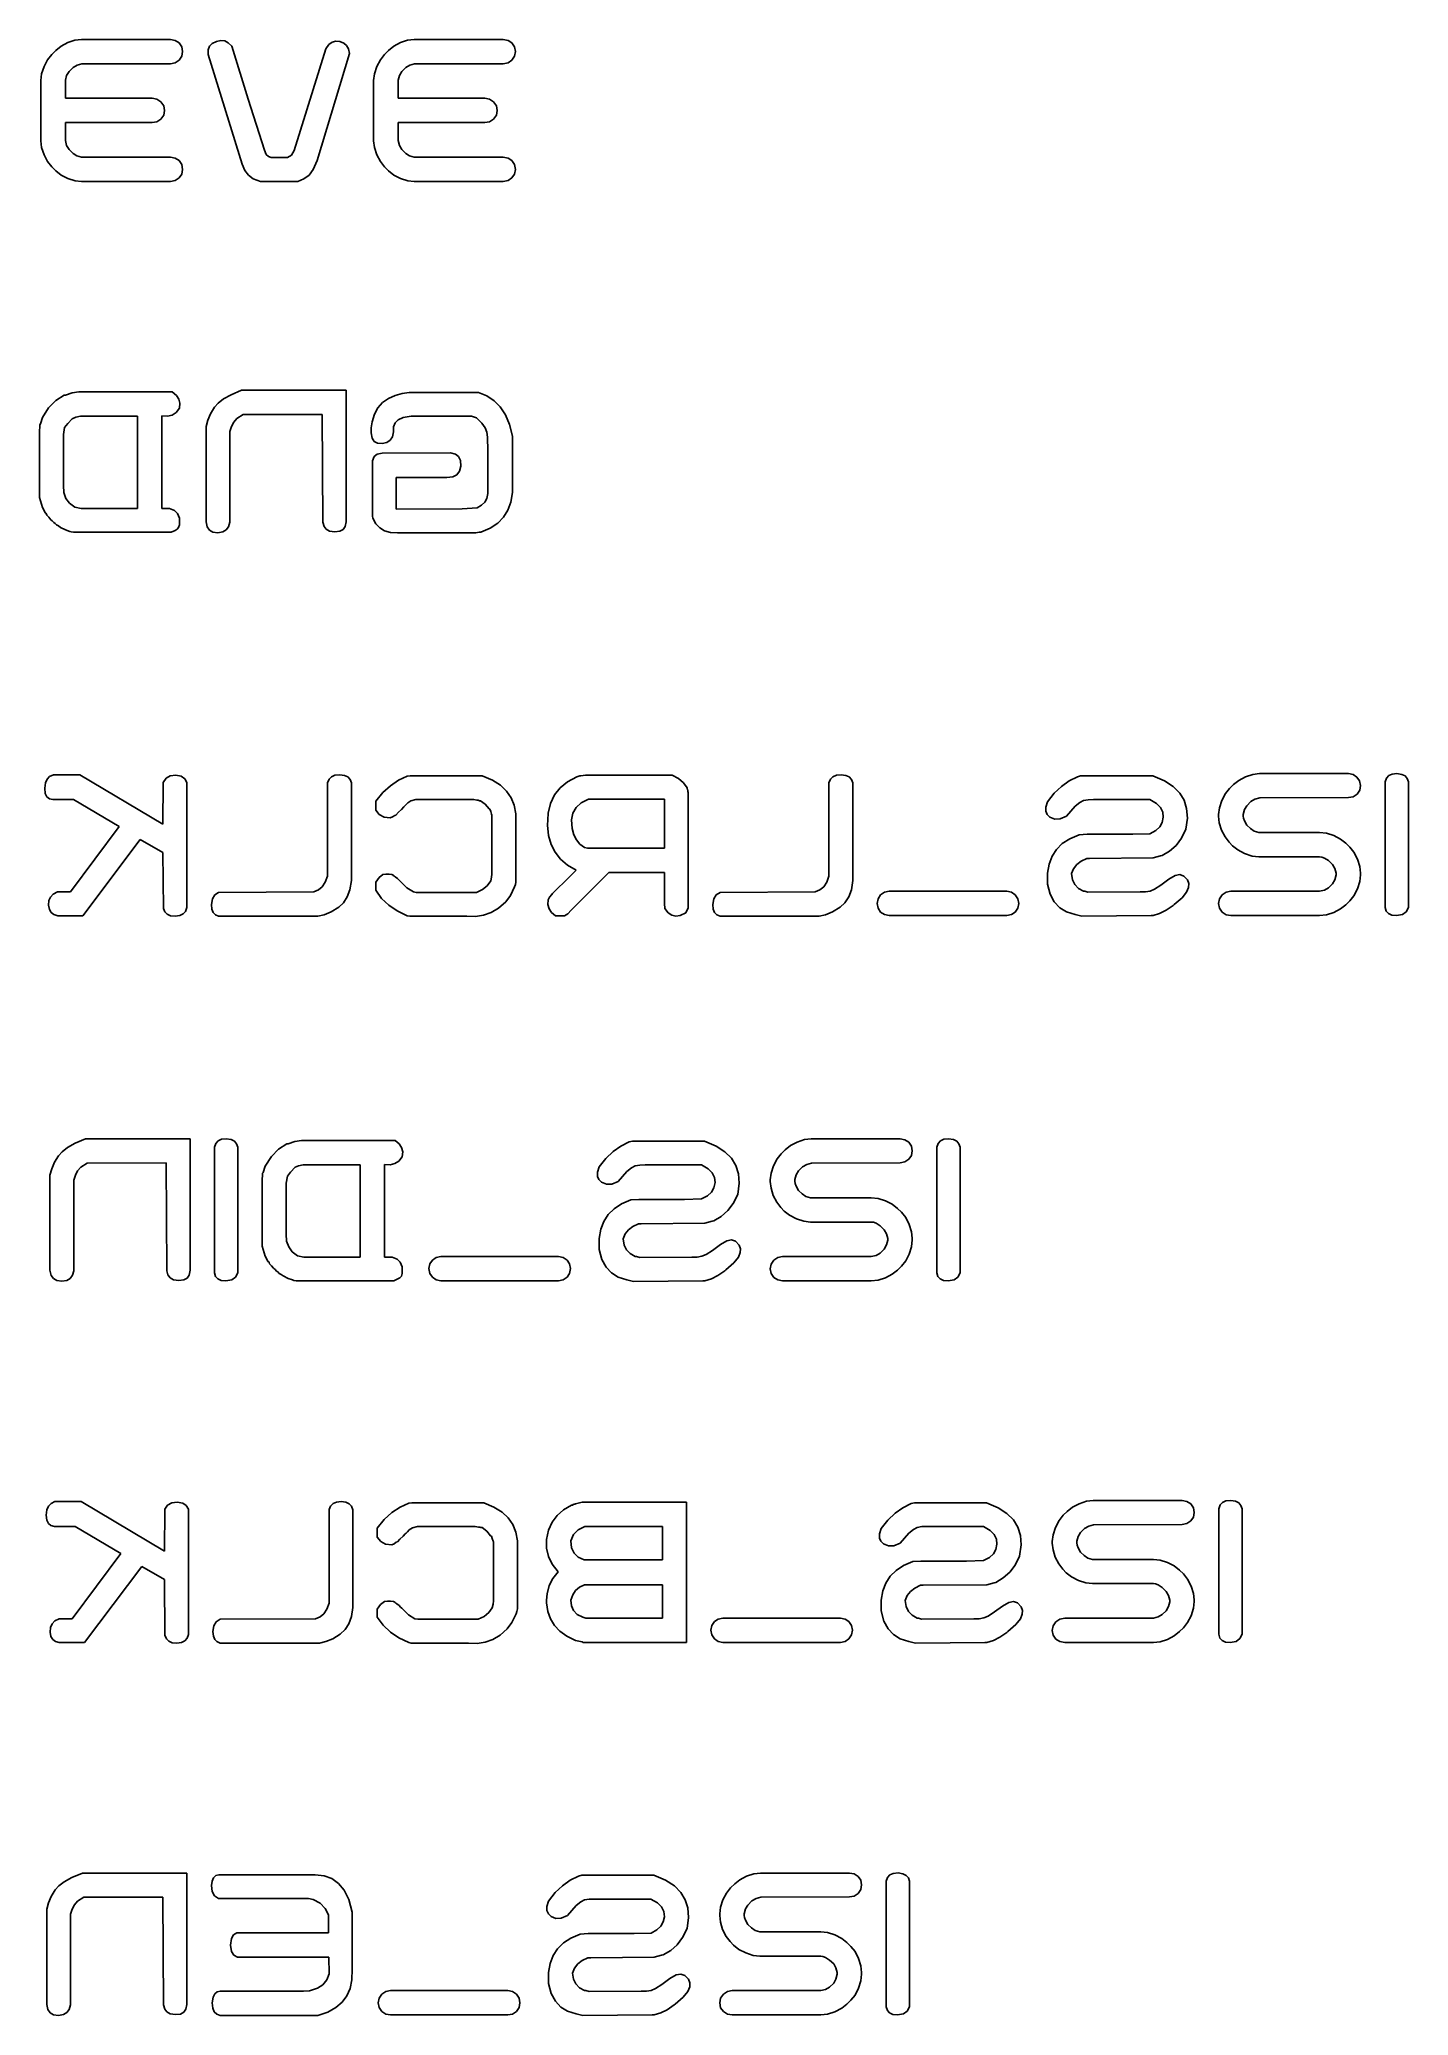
# Model space of a CAD drawing. Header units: inches. Extents: x 3.11 to 6.21, y -4.05 to -2.81.
# Drawn here: x 3.114 to 3.487, y -3.349 to -2.811 of the extents above.
import ezdxf

# ---------------------------------------------------------------- set-up
doc = ezdxf.new("R2010")
doc.units = ezdxf.units.IN
doc.header["$MEASUREMENT"] = 0
doc.layers.add('BLACK', color=7, linetype='CONTINUOUS')

msp = doc.modelspace()

# ---------------------------------------------------------------- linework, layer by layer
at = {"layer": 'BLACK', "linetype": 'CONTINUOUS'}
for p, q in [((3.11989, -2.81283), (3.12171, -2.81184)), ((3.12171, -2.81184), (3.12367, -2.81119)), ((3.12367, -2.81119), (3.12548, -2.81099)), ((3.12548, -2.81099), (3.14968, -2.81099)), ((3.14968, -2.81099), (3.151, -2.81123)), ((3.151, -2.81123), (3.15205, -2.81192)), ((3.15205, -2.81192), (3.15275, -2.81296)), ((3.16034, -2.81283), (3.16105, -2.81208)), ((3.16105, -2.81208), (3.16218, -2.81151)), ((3.16218, -2.81151), (3.16338, -2.81122)), ((3.16338, -2.81122), (3.16444, -2.81134)), ((3.16444, -2.81134), (3.16542, -2.81185)), ((3.16542, -2.81185), (3.16637, -2.81283)), ((3.19194, -2.81349), (3.19283, -2.81235)), ((3.19283, -2.81235), (3.19374, -2.8117)), ((3.19374, -2.8117), (3.19471, -2.81142)), ((3.19471, -2.81142), (3.1958, -2.81151)), ((3.1958, -2.81151), (3.19685, -2.81194)), ((3.19685, -2.81194), (3.19761, -2.81261)), ((3.19761, -2.81261), (3.19813, -2.81354)), ((3.21047, -2.81283), (3.21229, -2.81184)), ((3.21229, -2.81184), (3.21425, -2.81119)), ((3.21425, -2.81119), (3.21606, -2.81099)), ((3.21606, -2.81099), (3.24026, -2.81099)), ((3.24026, -2.81099), (3.24158, -2.81123)), ((3.24158, -2.81123), (3.24263, -2.81192)), ((3.24263, -2.81192), (3.24333, -2.81296)), ((3.11526, -2.81833), (3.11624, -2.81648)), ((3.11624, -2.81648), (3.11738, -2.81507)), ((3.11738, -2.81507), (3.11848, -2.81397)), ((3.11848, -2.81397), (3.11989, -2.81283)), ((3.12424, -2.81794), (3.12317, -2.8186)), ((3.12554, -2.8176), (3.12424, -2.81794)), ((3.14968, -2.8176), (3.12554, -2.8176)), ((3.151, -2.81736), (3.14968, -2.8176)), ((3.15208, -2.81662), (3.151, -2.81736)), ((3.15279, -2.81554), (3.15208, -2.81662)), ((3.15275, -2.81296), (3.15299, -2.81427)), ((3.15299, -2.81427), (3.15279, -2.81554)), ((3.15992, -2.81503), (3.15996, -2.81379)), ((3.16923, -2.84493), (3.15992, -2.81503)), ((3.15996, -2.81379), (3.16034, -2.81283)), ((3.16637, -2.81283), (3.17083, -2.82723)), ((3.18334, -2.84116), (3.19194, -2.81349)), ((3.19839, -2.81481), (3.18962, -2.84392)), ((3.19813, -2.81354), (3.19839, -2.81481)), ((3.20584, -2.81833), (3.20682, -2.81648)), ((3.20682, -2.81648), (3.20796, -2.81507)), ((3.20796, -2.81507), (3.20906, -2.81397)), ((3.20906, -2.81397), (3.21047, -2.81283)), ((3.21483, -2.81794), (3.21375, -2.8186)), ((3.21612, -2.8176), (3.21483, -2.81794)), ((3.24026, -2.8176), (3.21612, -2.8176)), ((3.24158, -2.81736), (3.24026, -2.8176)), ((3.24266, -2.81662), (3.24158, -2.81736)), ((3.24337, -2.81554), (3.24266, -2.81662)), ((3.24333, -2.81296), (3.24357, -2.81427)), ((3.24357, -2.81427), (3.24337, -2.81554)), ((3.1144, -2.82213), (3.11461, -2.82031)), ((3.1144, -2.83852), (3.1144, -2.82213)), ((3.11461, -2.82031), (3.11526, -2.81833)), ((3.12141, -2.82081), (3.12107, -2.82208)), ((3.12107, -2.82208), (3.12107, -2.82699)), ((3.12206, -2.8197), (3.12141, -2.82081)), ((3.12317, -2.8186), (3.12206, -2.8197)), ((3.20498, -2.82213), (3.20519, -2.82031)), ((3.20498, -2.83852), (3.20498, -2.82213)), ((3.20519, -2.82031), (3.20584, -2.81833)), ((3.21199, -2.82081), (3.21165, -2.82208)), ((3.21165, -2.82208), (3.21165, -2.82699)), ((3.21265, -2.8197), (3.21199, -2.82081)), ((3.21375, -2.8186), (3.21265, -2.8197)), ((3.12107, -2.82699), (3.14472, -2.82699)), ((3.14472, -2.82699), (3.146, -2.82723)), ((3.146, -2.82723), (3.14709, -2.82796)), ((3.14709, -2.82796), (3.14783, -2.82902)), ((3.17083, -2.82723), (3.17529, -2.84111)), ((3.21165, -2.82699), (3.2353, -2.82699)), ((3.2353, -2.82699), (3.23658, -2.82723)), ((3.23658, -2.82723), (3.23767, -2.82796)), ((3.23767, -2.82796), (3.23841, -2.82902)), ((3.14472, -2.83361), (3.12107, -2.83361)), ((3.12107, -2.83361), (3.12107, -2.83849)), ((3.146, -2.83336), (3.14472, -2.83361)), ((3.14709, -2.83264), (3.146, -2.83336)), ((3.14783, -2.83157), (3.14709, -2.83264)), ((3.14783, -2.82902), (3.14808, -2.8303)), ((3.14808, -2.8303), (3.14783, -2.83157)), ((3.2353, -2.83361), (3.21165, -2.83361)), ((3.21165, -2.83361), (3.21165, -2.83849)), ((3.23658, -2.83336), (3.2353, -2.83361)), ((3.23767, -2.83264), (3.23658, -2.83336)), ((3.23841, -2.83157), (3.23767, -2.83264)), ((3.23841, -2.82902), (3.23866, -2.8303)), ((3.23866, -2.8303), (3.23841, -2.83157)), ((3.11461, -2.84039), (3.1144, -2.83852)), ((3.12107, -2.83849), (3.12141, -2.8398)), ((3.20519, -2.84039), (3.20498, -2.83852)), ((3.21165, -2.83849), (3.21199, -2.8398)), ((3.11526, -2.84238), (3.11461, -2.84039)), ((3.11624, -2.84422), (3.11526, -2.84238)), ((3.11738, -2.84563), (3.11624, -2.84422)), ((3.12141, -2.8398), (3.12206, -2.84094)), ((3.12206, -2.84094), (3.12317, -2.84199)), ((3.12317, -2.84199), (3.12422, -2.84266)), ((3.12422, -2.84266), (3.12548, -2.84299)), ((3.12548, -2.84299), (3.14968, -2.84299)), ((3.14968, -2.84299), (3.151, -2.84324)), ((3.151, -2.84324), (3.15205, -2.84396)), ((3.15205, -2.84396), (3.15275, -2.84503)), ((3.17529, -2.84111), (3.17577, -2.84226)), ((3.17577, -2.84226), (3.17637, -2.84287)), ((3.17637, -2.84287), (3.17711, -2.84309)), ((3.17711, -2.84309), (3.18152, -2.84314)), ((3.18152, -2.84314), (3.18259, -2.84242)), ((3.18259, -2.84242), (3.18334, -2.84116)), ((3.18962, -2.84392), (3.18857, -2.84636)), ((3.20584, -2.84238), (3.20519, -2.84039)), ((3.20682, -2.84422), (3.20584, -2.84238)), ((3.20796, -2.84563), (3.20682, -2.84422)), ((3.21199, -2.8398), (3.21265, -2.84094)), ((3.21265, -2.84094), (3.21375, -2.84199)), ((3.21375, -2.84199), (3.2148, -2.84266)), ((3.2148, -2.84266), (3.21606, -2.84299)), ((3.21606, -2.84299), (3.24026, -2.84299)), ((3.24026, -2.84299), (3.24158, -2.84324)), ((3.24158, -2.84324), (3.24263, -2.84396)), ((3.24263, -2.84396), (3.24333, -2.84503)), ((3.11848, -2.84674), (3.11738, -2.84563)), ((3.11989, -2.84787), (3.11848, -2.84674)), ((3.12173, -2.84881), (3.11989, -2.84787)), ((3.12371, -2.84942), (3.12173, -2.84881)), ((3.12548, -2.84961), (3.12371, -2.84942)), ((3.14968, -2.84961), (3.12548, -2.84961)), ((3.151, -2.84937), (3.14968, -2.84961)), ((3.15205, -2.84867), (3.151, -2.84937)), ((3.15275, -2.84763), (3.15205, -2.84867)), ((3.15275, -2.84503), (3.15299, -2.84635)), ((3.15299, -2.84635), (3.15275, -2.84763)), ((3.16994, -2.84663), (3.16923, -2.84493)), ((3.17089, -2.84791), (3.16994, -2.84663)), ((3.17219, -2.84886), (3.17089, -2.84791)), ((3.17419, -2.84961), (3.17219, -2.84886)), ((3.18433, -2.84961), (3.17419, -2.84961)), ((3.18599, -2.84895), (3.18433, -2.84961)), ((3.18742, -2.84788), (3.18599, -2.84895)), ((3.18857, -2.84636), (3.18742, -2.84788)), ((3.20906, -2.84674), (3.20796, -2.84563)), ((3.21048, -2.84787), (3.20906, -2.84674)), ((3.21232, -2.84881), (3.21048, -2.84787)), ((3.21429, -2.84942), (3.21232, -2.84881)), ((3.21606, -2.84961), (3.21429, -2.84942)), ((3.24026, -2.84961), (3.21606, -2.84961)), ((3.24158, -2.84937), (3.24026, -2.84961)), ((3.24263, -2.84867), (3.24158, -2.84937)), ((3.24333, -2.84763), (3.24263, -2.84867)), ((3.24333, -2.84503), (3.24357, -2.84635)), ((3.24357, -2.84635), (3.24333, -2.84763)), ((3.11651, -2.91126), (3.11849, -2.90927)), ((3.11849, -2.90927), (3.12075, -2.9078)), ((3.12075, -2.9078), (3.12108, -2.9078)), ((3.12108, -2.9078), (3.12292, -2.90714)), ((3.12292, -2.90714), (3.12472, -2.90692)), ((3.12472, -2.90692), (3.12505, -2.90692)), ((3.12505, -2.90692), (3.14853, -2.90692)), ((3.14853, -2.90692), (3.14886, -2.90692)), ((3.14886, -2.90692), (3.15018, -2.90692)), ((3.15018, -2.90692), (3.15131, -2.90783)), ((3.15131, -2.90783), (3.15198, -2.90884)), ((3.15198, -2.90884), (3.15227, -2.90998)), ((3.16264, -2.90996), (3.1641, -2.90881)), ((3.1641, -2.90881), (3.16619, -2.90765)), ((3.16619, -2.90765), (3.16906, -2.90646)), ((3.16906, -2.90646), (3.1975, -2.90646)), ((3.1975, -2.90646), (3.1975, -2.94223)), ((3.20737, -2.90982), (3.20906, -2.90867)), ((3.20906, -2.90867), (3.21087, -2.90783)), ((3.21087, -2.90783), (3.21274, -2.9073)), ((3.21274, -2.9073), (3.21469, -2.90708)), ((3.21469, -2.90708), (3.23354, -2.90708)), ((3.23354, -2.90708), (3.23585, -2.90801)), ((3.23585, -2.90801), (3.23781, -2.90931)), ((3.23781, -2.90931), (3.23948, -2.911)), ((3.11425, -2.91561), (3.1148, -2.91385)), ((3.1148, -2.91385), (3.11651, -2.91126)), ((3.12295, -2.9142), (3.12172, -2.91549)), ((3.12391, -2.9138), (3.12295, -2.9142)), ((3.12516, -2.91354), (3.12391, -2.9138)), ((3.12593, -2.91354), (3.12516, -2.91354)), ((3.13993, -2.91354), (3.12593, -2.91354)), ((3.1407, -2.91354), (3.13993, -2.91354)), ((3.1407, -2.93818), (3.1407, -2.91354)), ((3.14883, -2.91351), (3.14731, -2.91342)), ((3.14731, -2.91342), (3.14731, -2.93862)), ((3.1501, -2.9132), (3.14883, -2.91351)), ((3.1512, -2.91249), (3.1501, -2.9132)), ((3.15217, -2.91132), (3.1512, -2.91249)), ((3.15227, -2.90998), (3.15217, -2.91132)), ((3.15936, -2.91633), (3.15983, -2.91458)), ((3.15983, -2.91458), (3.16059, -2.91283)), ((3.16059, -2.91283), (3.16168, -2.91107)), ((3.16168, -2.91107), (3.16264, -2.90996)), ((3.16779, -2.91416), (3.16689, -2.91514)), ((3.16945, -2.91308), (3.16779, -2.91416)), ((3.191, -2.91302), (3.16945, -2.91308)), ((3.19117, -2.94235), (3.191, -2.91302)), ((3.20458, -2.91501), (3.2052, -2.91299)), ((3.2052, -2.91299), (3.2061, -2.91125)), ((3.2061, -2.91125), (3.20737, -2.90982)), ((3.21164, -2.91452), (3.21081, -2.91534)), ((3.21303, -2.91389), (3.21164, -2.91452)), ((3.21519, -2.91352), (3.21303, -2.91389)), ((3.21843, -2.91354), (3.21519, -2.91352)), ((3.23166, -2.91354), (3.21843, -2.91354)), ((3.23299, -2.91398), (3.23166, -2.91354)), ((3.23448, -2.91542), (3.23299, -2.91398)), ((3.23948, -2.911), (3.24088, -2.91312)), ((3.24088, -2.91312), (3.24199, -2.91574)), ((3.11402, -2.91803), (3.11414, -2.91583)), ((3.11402, -2.91849), (3.11402, -2.91803)), ((3.11402, -2.93562), (3.11402, -2.91849)), ((3.11414, -2.91583), (3.11425, -2.91561)), ((3.12086, -2.91662), (3.12053, -2.91849)), ((3.12053, -2.91849), (3.12053, -2.93235)), ((3.12172, -2.91549), (3.12086, -2.91662)), ((3.15936, -2.94223), (3.15936, -2.91633)), ((3.1663, -2.91629), (3.16587, -2.91765)), ((3.16587, -2.91765), (3.16587, -2.94235)), ((3.16689, -2.91514), (3.1663, -2.91629)), ((3.20431, -2.91666), (3.20458, -2.91501)), ((3.20432, -2.918), (3.20431, -2.91666)), ((3.20458, -2.9195), (3.20432, -2.918)), ((3.20515, -2.9204), (3.20458, -2.9195)), ((3.20953, -2.92003), (3.20862, -2.92066)), ((3.21011, -2.91909), (3.20953, -2.92003)), ((3.21039, -2.91773), (3.21011, -2.91909)), ((3.21081, -2.91534), (3.21039, -2.91638)), ((3.21039, -2.91638), (3.21039, -2.91773)), ((3.23537, -2.91669), (3.23448, -2.91542)), ((3.2358, -2.91785), (3.23537, -2.91669)), ((3.23595, -2.91918), (3.2358, -2.91785)), ((3.2361, -2.92295), (3.23595, -2.91918)), ((3.24199, -2.91574), (3.2428, -2.91897)), ((3.2428, -2.91897), (3.2428, -2.9312)), ((3.20465, -2.92563), (3.20515, -2.92449)), ((3.20602, -2.92089), (3.20515, -2.9204)), ((3.20515, -2.92449), (3.20599, -2.92381)), ((3.20599, -2.92381), (3.2073, -2.92354)), ((3.2073, -2.92098), (3.20602, -2.92089)), ((3.20862, -2.92066), (3.2073, -2.92098)), ((3.2073, -2.92354), (3.22593, -2.92348)), ((3.22593, -2.92348), (3.22725, -2.92384)), ((3.22725, -2.92384), (3.2281, -2.92452)), ((3.2281, -2.92452), (3.22861, -2.92555)), ((3.22861, -2.92555), (3.22874, -2.92707)), ((3.23607, -2.93457), (3.2361, -2.92295)), ((3.20465, -2.94072), (3.20465, -2.92563)), ((3.22494, -2.93015), (3.21116, -2.93015)), ((3.21116, -2.93015), (3.21116, -2.93877)), ((3.22658, -2.93), (3.22494, -2.93015)), ((3.22768, -2.92944), (3.22658, -2.93)), ((3.22839, -2.92851), (3.22768, -2.92944)), ((3.22874, -2.92707), (3.22839, -2.92851)), ((3.1148, -2.93837), (3.11402, -2.93562)), ((3.12053, -2.93235), (3.12067, -2.93428)), ((3.12067, -2.93428), (3.12123, -2.93587)), ((3.12123, -2.93587), (3.12219, -2.93719)), ((3.23526, -2.93691), (3.23585, -2.93595)), ((3.23585, -2.93595), (3.23607, -2.93457)), ((3.24281, -2.93428), (3.24238, -2.93689)), ((3.2428, -2.9312), (3.24281, -2.93428)), ((3.11521, -2.939), (3.1148, -2.93837)), ((3.11557, -2.9398), (3.11521, -2.939)), ((3.11579, -2.93991), (3.11557, -2.9398)), ((3.1159, -2.94013), (3.11579, -2.93991)), ((3.11601, -2.94046), (3.1159, -2.94013)), ((3.11656, -2.94098), (3.11601, -2.94046)), ((3.11711, -2.94167), (3.11656, -2.94098)), ((3.1175, -2.94197), (3.11711, -2.94167)), ((3.12219, -2.93719), (3.12361, -2.93829)), ((3.12361, -2.93829), (3.12534, -2.93862)), ((3.12534, -2.93862), (3.12681, -2.93862)), ((3.12681, -2.93862), (3.1407, -2.93862)), ((3.1407, -2.93862), (3.1407, -2.93818)), ((3.14731, -2.93862), (3.14938, -2.93866)), ((3.14938, -2.93866), (3.15074, -2.93915)), ((3.15074, -2.93915), (3.15162, -2.93998)), ((3.15162, -2.93998), (3.15211, -2.94124)), ((3.15211, -2.94124), (3.15217, -2.94311)), ((3.20476, -2.94127), (3.20465, -2.94072)), ((3.20561, -2.9428), (3.20476, -2.94127)), ((3.21116, -2.93877), (3.22912, -2.93872)), ((3.22912, -2.93872), (3.23321, -2.93844)), ((3.23321, -2.93844), (3.23439, -2.93774)), ((3.23439, -2.93774), (3.23526, -2.93691)), ((3.24037, -2.941), (3.23878, -2.94261)), ((3.24156, -2.93911), (3.24037, -2.941)), ((3.24238, -2.93689), (3.24156, -2.93911)), ((3.11788, -2.94244), (3.1175, -2.94197)), ((3.11828, -2.94268), (3.11788, -2.94244)), ((3.11865, -2.9431), (3.11828, -2.94268)), ((3.11921, -2.94337), (3.11865, -2.9431)), ((3.11976, -2.94376), (3.11921, -2.94337)), ((3.12108, -2.94442), (3.11976, -2.94376)), ((3.12229, -2.94486), (3.12108, -2.94442)), ((3.12262, -2.94497), (3.12229, -2.94486)), ((3.12328, -2.94508), (3.12262, -2.94497)), ((3.14731, -2.94508), (3.12328, -2.94508)), ((3.14776, -2.94508), (3.14731, -2.94508)), ((3.14853, -2.94508), (3.14776, -2.94508)), ((3.1493, -2.94508), (3.14853, -2.94508)), ((3.14985, -2.94508), (3.1493, -2.94508)), ((3.15095, -2.94459), (3.14985, -2.94508)), ((3.15151, -2.94426), (3.15095, -2.94459)), ((3.15191, -2.94379), (3.15151, -2.94426)), ((3.15217, -2.94311), (3.15191, -2.94379)), ((3.15967, -2.94361), (3.15936, -2.94223)), ((3.16028, -2.9445), (3.15967, -2.94361)), ((3.1612, -2.94503), (3.16028, -2.9445)), ((3.16256, -2.94521), (3.1612, -2.94503)), ((3.16391, -2.94497), (3.16256, -2.94521)), ((3.16486, -2.94443), (3.16391, -2.94497)), ((3.1655, -2.94358), (3.16486, -2.94443)), ((3.16587, -2.94235), (3.1655, -2.94358)), ((3.19148, -2.94349), (3.19117, -2.94235)), ((3.19208, -2.94427), (3.19148, -2.94349)), ((3.19302, -2.94478), (3.19208, -2.94427)), ((3.19442, -2.94499), (3.19302, -2.94478)), ((3.19579, -2.94484), (3.19442, -2.94499)), ((3.19669, -2.94435), (3.19579, -2.94484)), ((3.19726, -2.94352), (3.19669, -2.94435)), ((3.1975, -2.94223), (3.19726, -2.94352)), ((3.20667, -2.94393), (3.20561, -2.9428)), ((3.20797, -2.9447), (3.20667, -2.94393)), ((3.20955, -2.94515), (3.20797, -2.9447)), ((3.21149, -2.94523), (3.20955, -2.94515)), ((3.21226, -2.94523), (3.21149, -2.94523)), ((3.23199, -2.94523), (3.21226, -2.94523)), ((3.23279, -2.94526), (3.23199, -2.94523)), ((3.23376, -2.94508), (3.23279, -2.94526)), ((3.2342, -2.94508), (3.23376, -2.94508)), ((3.23675, -2.94398), (3.2342, -2.94508)), ((3.23878, -2.94261), (3.23675, -2.94398)), ((3.11607, -3.01229), (3.11679, -3.01157)), ((3.11679, -3.01157), (3.11782, -3.0111)), ((3.11782, -3.0111), (3.12498, -3.0111)), ((3.12498, -3.0111), (3.14763, -3.02454)), ((3.14849, -3.01201), (3.14959, -3.01139)), ((3.14959, -3.01139), (3.15111, -3.01125)), ((3.15111, -3.01125), (3.15259, -3.01152)), ((3.15259, -3.01152), (3.15355, -3.01216)), ((3.19353, -3.01164), (3.19446, -3.01123)), ((3.19446, -3.01123), (3.19575, -3.0111)), ((3.19575, -3.0111), (3.19704, -3.01126)), ((3.19704, -3.01126), (3.19795, -3.01168)), ((3.21176, -3.0126), (3.21416, -3.01152)), ((3.21416, -3.01152), (3.21493, -3.01141)), ((3.21493, -3.01141), (3.21581, -3.01141)), ((3.21581, -3.01141), (3.21614, -3.01141)), ((3.21614, -3.01141), (3.21647, -3.01141)), ((3.21647, -3.01141), (3.23455, -3.01141)), ((3.23455, -3.01141), (3.23734, -3.01257)), ((3.26033, -3.01163), (3.2611, -3.01141)), ((3.2611, -3.01141), (3.26143, -3.01141)), ((3.26143, -3.01141), (3.26268, -3.01121)), ((3.26268, -3.01121), (3.26375, -3.01125)), ((3.26375, -3.01125), (3.28623, -3.01125)), ((3.28623, -3.01125), (3.28797, -3.01212)), ((3.33004, -3.01164), (3.33097, -3.01123)), ((3.33097, -3.01123), (3.33226, -3.0111)), ((3.33226, -3.0111), (3.33355, -3.01126)), ((3.33355, -3.01126), (3.33445, -3.01168)), ((3.3966, -3.01163), (3.39748, -3.01141)), ((3.39748, -3.01141), (3.39837, -3.01141)), ((3.39837, -3.01141), (3.3987, -3.01141)), ((3.3987, -3.01141), (3.39903, -3.01141)), ((3.39903, -3.01141), (3.41545, -3.01141)), ((3.41545, -3.01141), (3.41578, -3.01141)), ((3.41578, -3.01141), (3.41711, -3.01141)), ((3.41711, -3.01141), (3.4203, -3.01275)), ((3.44234, -3.01165), (3.44431, -3.011)), ((3.44431, -3.011), (3.44617, -3.01079)), ((3.44617, -3.01079), (3.47037, -3.01079)), ((3.47037, -3.01079), (3.47165, -3.01102)), ((3.47165, -3.01102), (3.47271, -3.01172)), ((3.48073, -3.012), (3.48137, -3.01131)), ((3.48137, -3.01131), (3.48228, -3.01089)), ((3.48228, -3.01089), (3.48359, -3.01077)), ((3.48359, -3.01077), (3.48491, -3.01098)), ((3.48491, -3.01098), (3.48581, -3.01143)), ((3.48581, -3.01143), (3.4864, -3.0121)), ((3.11545, -3.01473), (3.11562, -3.01331)), ((3.11561, -3.01616), (3.11545, -3.01473)), ((3.11605, -3.01707), (3.11561, -3.01616)), ((3.11562, -3.01331), (3.11607, -3.01229)), ((3.14763, -3.02454), (3.14769, -3.01318)), ((3.14769, -3.01318), (3.14849, -3.01201)), ((3.15355, -3.01216), (3.15414, -3.01318)), ((3.15414, -3.01318), (3.15414, -3.04725)), ((3.19244, -3.01325), (3.19287, -3.01229)), ((3.19244, -3.03869), (3.19244, -3.01325)), ((3.19287, -3.01229), (3.19353, -3.01164)), ((3.19795, -3.01168), (3.19857, -3.01235)), ((3.19857, -3.01235), (3.19895, -3.0133)), ((3.19895, -3.0133), (3.19895, -3.03987)), ((3.20556, -3.01831), (3.20748, -3.01595)), ((3.20748, -3.01595), (3.20954, -3.01407)), ((3.20954, -3.01407), (3.21176, -3.0126)), ((3.23734, -3.01257), (3.23952, -3.01395)), ((3.23952, -3.01395), (3.2412, -3.01553)), ((3.2412, -3.01553), (3.24244, -3.01734)), ((3.25315, -3.01888), (3.25423, -3.01659)), ((3.25423, -3.01659), (3.25576, -3.01464)), ((3.25576, -3.01464), (3.25776, -3.01299)), ((3.25776, -3.01299), (3.26033, -3.01163)), ((3.28797, -3.01212), (3.28931, -3.01326)), ((3.28931, -3.01326), (3.29031, -3.01467)), ((3.29031, -3.01467), (3.29031, -3.015)), ((3.29031, -3.015), (3.29054, -3.01522)), ((3.29054, -3.01522), (3.29054, -3.01566)), ((3.29054, -3.01566), (3.29065, -3.01588)), ((3.29065, -3.01588), (3.29065, -3.04731)), ((3.32895, -3.01325), (3.32938, -3.01229)), ((3.32895, -3.03869), (3.32895, -3.01325)), ((3.32938, -3.01229), (3.33004, -3.01164)), ((3.33445, -3.01168), (3.33507, -3.01235)), ((3.33507, -3.01235), (3.33546, -3.0133)), ((3.33546, -3.0133), (3.33546, -3.03987)), ((3.38844, -3.01842), (3.39027, -3.01613)), ((3.39027, -3.01613), (3.39223, -3.01426)), ((3.39223, -3.01426), (3.39434, -3.01277)), ((3.39434, -3.01277), (3.3966, -3.01163)), ((3.4203, -3.01275), (3.42269, -3.01431)), ((3.42269, -3.01431), (3.42444, -3.01607)), ((3.42444, -3.01607), (3.42564, -3.01805)), ((3.43589, -3.0181), (3.43688, -3.01623)), ((3.43688, -3.01623), (3.43802, -3.01482)), ((3.43802, -3.01482), (3.43912, -3.01377)), ((3.43912, -3.01377), (3.44052, -3.01263)), ((3.44052, -3.01263), (3.44234, -3.01165)), ((3.47274, -3.01635), (3.47165, -3.01706)), ((3.47271, -3.01172), (3.47343, -3.01275)), ((3.47347, -3.0153), (3.47274, -3.01635)), ((3.47343, -3.01275), (3.47368, -3.01404)), ((3.47368, -3.01404), (3.47347, -3.0153)), ((3.48034, -3.01303), (3.48073, -3.012)), ((3.48034, -3.0472), (3.48034, -3.01303)), ((3.4864, -3.0121), (3.48673, -3.01303)), ((3.48673, -3.01303), (3.48673, -3.0472)), ((3.11671, -3.01762), (3.11605, -3.01707)), ((3.11765, -3.01787), (3.11671, -3.01762)), ((3.12327, -3.01781), (3.11765, -3.01787)), ((3.13573, -3.0252), (3.12327, -3.01781)), ((3.20556, -3.02007), (3.20556, -3.01831)), ((3.20556, -3.02041), (3.20556, -3.02007)), ((3.20556, -3.02073), (3.20556, -3.02041)), ((3.20653, -3.02194), (3.20556, -3.02073)), ((3.20782, -3.02263), (3.20653, -3.02194)), ((3.21074, -3.02217), (3.21016, -3.02259)), ((3.21107, -3.02206), (3.21074, -3.02217)), ((3.21173, -3.02129), (3.21107, -3.02206)), ((3.21262, -3.02052), (3.21173, -3.02129)), ((3.21317, -3.01986), (3.21262, -3.02052)), ((3.21339, -3.01963), (3.21317, -3.01986)), ((3.2138, -3.01928), (3.21339, -3.01963)), ((3.21427, -3.01875), (3.2138, -3.01928)), ((3.21515, -3.0182), (3.21427, -3.01875)), ((3.21647, -3.01787), (3.21515, -3.0182)), ((3.23114, -3.01787), (3.21647, -3.01787)), ((3.23224, -3.01787), (3.23114, -3.01787)), ((3.23312, -3.01802), (3.23224, -3.01787)), ((3.23345, -3.01802), (3.23312, -3.01802)), ((3.23378, -3.01818), (3.23345, -3.01802)), ((3.23411, -3.01818), (3.23378, -3.01818)), ((3.23537, -3.01911), (3.23411, -3.01818)), ((3.23643, -3.02039), (3.23537, -3.01911)), ((3.23665, -3.0205), (3.23643, -3.02039)), ((3.23687, -3.02109), (3.23665, -3.0205)), ((3.23709, -3.02183), (3.23687, -3.02109)), ((3.2372, -3.02205), (3.23709, -3.02183)), ((3.2372, -3.02338), (3.2372, -3.02205)), ((3.24244, -3.01734), (3.24328, -3.0194)), ((3.24328, -3.0194), (3.24371, -3.02177)), ((3.24371, -3.02177), (3.2437, -3.02453)), ((3.25241, -3.0234), (3.2525, -3.02158)), ((3.2525, -3.02158), (3.25315, -3.01888)), ((3.25924, -3.02155), (3.25886, -3.0234)), ((3.26011, -3.02003), (3.25924, -3.02155)), ((3.26149, -3.01876), (3.26011, -3.02003)), ((3.26353, -3.01772), (3.26149, -3.01876)), ((3.2643, -3.01772), (3.26353, -3.01772)), ((3.28414, -3.01772), (3.2643, -3.01772)), ((3.28414, -3.0311), (3.28414, -3.01772)), ((3.38801, -3.01988), (3.38844, -3.01842)), ((3.38802, -3.021), (3.38801, -3.01988)), ((3.38838, -3.02188), (3.38802, -3.021)), ((3.38911, -3.02261), (3.38838, -3.02188)), ((3.396, -3.01963), (3.39362, -3.02239)), ((3.39726, -3.01864), (3.396, -3.01963)), ((3.39825, -3.01809), (3.39726, -3.01864)), ((3.3995, -3.0179), (3.39825, -3.01809)), ((3.40101, -3.01787), (3.3995, -3.0179)), ((3.41628, -3.01787), (3.40101, -3.01787)), ((3.41809, -3.01891), (3.41628, -3.01787)), ((3.41921, -3.02003), (3.41809, -3.01891)), ((3.41982, -3.02127), (3.41921, -3.02003)), ((3.41997, -3.02267), (3.41982, -3.02127)), ((3.42564, -3.01805), (3.42634, -3.02029)), ((3.42634, -3.02029), (3.42653, -3.02288)), ((3.43504, -3.02193), (3.43524, -3.02011)), ((3.43504, -3.02238), (3.43504, -3.02193)), ((3.43524, -3.02011), (3.43589, -3.0181)), ((3.44207, -3.02058), (3.44171, -3.02188)), ((3.44171, -3.02188), (3.44171, -3.02232)), ((3.44171, -3.02232), (3.44179, -3.02289)), ((3.4427, -3.01951), (3.44207, -3.02058)), ((3.4438, -3.0184), (3.4427, -3.01951)), ((3.44493, -3.01774), (3.4438, -3.0184)), ((3.44623, -3.01741), (3.44493, -3.01774)), ((3.47037, -3.0173), (3.44623, -3.01741)), ((3.47165, -3.01706), (3.47037, -3.0173)), ((3.1225, -3.04295), (3.13573, -3.0252)), ((3.20953, -3.02283), (3.20782, -3.02263)), ((3.21016, -3.02259), (3.20953, -3.02283)), ((3.2372, -3.02372), (3.2372, -3.02338)), ((3.2372, -3.03812), (3.2372, -3.02372)), ((3.2437, -3.02453), (3.2437, -3.0403)), ((3.25233, -3.02484), (3.25241, -3.0234)), ((3.25261, -3.02764), (3.25233, -3.02484)), ((3.2533, -3.03007), (3.25261, -3.02764)), ((3.25886, -3.0234), (3.25901, -3.02568)), ((3.25901, -3.02568), (3.25947, -3.02744)), ((3.25947, -3.02744), (3.2602, -3.02885)), ((3.39041, -3.02314), (3.38911, -3.02261)), ((3.39188, -3.0231), (3.39041, -3.02314)), ((3.39362, -3.02239), (3.39188, -3.0231)), ((3.39451, -3.0285), (3.39704, -3.02741)), ((3.39704, -3.02741), (3.39925, -3.02725)), ((3.39925, -3.02725), (3.39958, -3.02725)), ((3.39958, -3.02725), (3.39991, -3.02725)), ((3.39991, -3.02725), (3.41171, -3.02728)), ((3.41171, -3.02728), (3.41634, -3.02714)), ((3.41634, -3.02714), (3.41792, -3.0263)), ((3.41792, -3.0263), (3.419, -3.02528)), ((3.419, -3.02528), (3.41967, -3.02409)), ((3.41967, -3.02409), (3.41997, -3.02267)), ((3.42615, -3.02591), (3.42493, -3.02834)), ((3.42653, -3.02288), (3.42615, -3.02591)), ((3.43523, -3.0242), (3.43504, -3.02238)), ((3.43584, -3.02618), (3.43523, -3.0242)), ((3.43678, -3.02802), (3.43584, -3.02618)), ((3.44179, -3.02289), (3.44207, -3.02365)), ((3.44207, -3.02365), (3.4427, -3.0248)), ((3.4427, -3.0248), (3.44369, -3.02574)), ((3.44369, -3.02574), (3.44471, -3.02643)), ((3.44471, -3.02643), (3.44595, -3.02679)), ((3.44595, -3.02679), (3.46254, -3.02679)), ((3.46254, -3.02679), (3.46441, -3.02699)), ((3.46441, -3.02699), (3.4664, -3.02762)), ((3.4664, -3.02762), (3.46824, -3.02859)), ((3.14146, -3.02873), (3.12581, -3.04945)), ((3.14763, -3.03225), (3.14146, -3.02873)), ((3.14774, -3.04747), (3.14763, -3.03225)), ((3.25437, -3.03219), (3.2533, -3.03007)), ((3.25583, -3.03404), (3.25437, -3.03219)), ((3.2602, -3.02885), (3.26117, -3.02999)), ((3.26117, -3.02999), (3.26243, -3.03088)), ((3.26243, -3.03088), (3.2632, -3.0311)), ((3.2632, -3.0311), (3.26353, -3.0311)), ((3.26353, -3.0311), (3.28414, -3.0311)), ((3.38972, -3.03325), (3.39091, -3.03141)), ((3.39091, -3.03141), (3.39249, -3.02983)), ((3.39249, -3.02983), (3.39451, -3.0285)), ((3.41964, -3.03306), (3.4192, -3.03317)), ((3.4217, -3.03187), (3.41964, -3.03306)), ((3.42345, -3.03031), (3.4217, -3.03187)), ((3.42493, -3.02834), (3.42345, -3.03031)), ((3.43791, -3.02944), (3.43678, -3.02802)), ((3.43884, -3.03043), (3.43791, -3.02944)), ((3.44026, -3.03157), (3.43884, -3.03043)), ((3.44212, -3.03256), (3.44026, -3.03157)), ((3.44413, -3.03321), (3.44212, -3.03256)), ((3.46824, -3.02859), (3.46965, -3.02972)), ((3.46965, -3.02972), (3.47076, -3.03077)), ((3.47076, -3.03077), (3.47189, -3.03219)), ((3.47189, -3.03219), (3.47285, -3.03406)), ((3.20646, -3.03909), (3.20754, -3.03825)), ((3.20754, -3.03825), (3.20832, -3.03814)), ((3.20832, -3.03814), (3.2092, -3.03814)), ((3.2092, -3.03814), (3.20997, -3.03825)), ((3.20997, -3.03825), (3.21019, -3.03836)), ((3.21019, -3.03836), (3.21041, -3.03858)), ((3.23712, -3.03897), (3.2372, -3.03812)), ((3.25773, -3.03566), (3.25583, -3.03404)), ((3.26011, -3.03705), (3.25773, -3.03566)), ((3.25835, -3.0389), (3.26011, -3.03705)), ((3.26904, -3.03772), (3.25879, -3.04797)), ((3.28414, -3.03772), (3.26904, -3.03772)), ((3.28414, -3.04609), (3.28414, -3.03772)), ((3.38844, -3.04086), (3.38846, -3.0379)), ((3.38846, -3.0379), (3.3889, -3.03539)), ((3.3889, -3.03539), (3.38972, -3.03325)), ((3.39553, -3.03666), (3.39495, -3.03801)), ((3.39495, -3.03801), (3.39523, -3.03968)), ((3.3964, -3.03554), (3.39553, -3.03666)), ((3.39758, -3.03461), (3.3964, -3.03554)), ((3.39914, -3.03387), (3.39758, -3.03461)), ((3.39991, -3.03387), (3.39914, -3.03387)), ((3.41722, -3.03372), (3.39991, -3.03387)), ((3.4192, -3.03317), (3.41722, -3.03372)), ((3.42318, -3.0385), (3.42449, -3.03828)), ((3.42449, -3.03828), (3.42556, -3.03866)), ((3.44595, -3.03341), (3.44413, -3.03321)), ((3.46254, -3.03341), (3.44595, -3.03341)), ((3.46311, -3.03349), (3.46254, -3.03341)), ((3.46387, -3.03377), (3.46311, -3.03349)), ((3.46497, -3.03446), (3.46387, -3.03377)), ((3.46607, -3.03552), (3.46497, -3.03446)), ((3.46668, -3.03663), (3.46607, -3.03552)), ((3.46701, -3.03791), (3.46668, -3.03663)), ((3.46668, -3.03966), (3.46701, -3.03835)), ((3.46701, -3.03835), (3.46701, -3.03791)), ((3.47285, -3.03406), (3.47348, -3.03607)), ((3.47348, -3.03607), (3.47368, -3.03785)), ((3.47368, -3.0383), (3.47348, -3.04013)), ((3.47368, -3.03785), (3.47368, -3.0383)), ((3.11701, -3.04437), (3.11776, -3.04357)), ((3.11776, -3.04357), (3.11892, -3.04295)), ((3.11892, -3.04295), (3.1225, -3.04295)), ((3.16108, -3.04486), (3.16174, -3.04379)), ((3.16174, -3.04379), (3.16279, -3.0431)), ((3.16279, -3.0431), (3.1887, -3.04299)), ((3.1887, -3.04299), (3.18998, -3.04245)), ((3.18998, -3.04245), (3.19101, -3.04159)), ((3.19101, -3.04159), (3.19184, -3.04037)), ((3.19184, -3.04037), (3.19244, -3.03869)), ((3.19855, -3.04237), (3.19782, -3.04436)), ((3.19895, -3.03987), (3.19855, -3.04237)), ((3.20556, -3.04035), (3.20646, -3.03909)), ((3.20556, -3.04046), (3.20556, -3.04035)), ((3.20556, -3.04057), (3.20556, -3.04046)), ((3.20556, -3.04068), (3.20556, -3.04057)), ((3.20556, -3.04079), (3.20556, -3.04068)), ((3.20556, -3.0409), (3.20556, -3.04079)), ((3.20556, -3.04101), (3.20556, -3.0409)), ((3.20556, -3.04112), (3.20556, -3.04101)), ((3.20556, -3.042), (3.20556, -3.04112)), ((3.20556, -3.04211), (3.20556, -3.042)), ((3.20556, -3.04222), (3.20556, -3.04211)), ((3.20556, -3.04233), (3.20556, -3.04222)), ((3.20556, -3.04244), (3.20556, -3.04233)), ((3.20556, -3.04255), (3.20556, -3.04244)), ((3.20717, -3.04473), (3.20556, -3.04255)), ((3.21041, -3.03858), (3.21063, -3.03869)), ((3.21063, -3.03869), (3.21085, -3.03891)), ((3.21085, -3.03891), (3.21151, -3.03935)), ((3.21151, -3.03935), (3.2119, -3.03982)), ((3.2119, -3.03982), (3.21228, -3.04013)), ((3.21228, -3.04013), (3.21404, -3.04187)), ((3.21404, -3.04187), (3.21581, -3.04299)), ((3.21581, -3.04299), (3.21658, -3.0431)), ((3.21658, -3.0431), (3.23135, -3.0431)), ((3.23135, -3.0431), (3.23169, -3.0431)), ((3.23169, -3.0431), (3.23301, -3.0431)), ((3.23301, -3.0431), (3.23462, -3.04232)), ((3.23462, -3.04232), (3.23589, -3.04129)), ((3.23589, -3.04129), (3.23687, -3.04)), ((3.23687, -3.04), (3.23712, -3.03897)), ((3.24337, -3.04162), (3.24223, -3.04398)), ((3.24359, -3.04096), (3.24337, -3.04162)), ((3.2437, -3.0403), (3.24359, -3.04096)), ((3.25283, -3.04444), (3.2535, -3.04367)), ((3.2535, -3.04367), (3.25372, -3.04345)), ((3.25372, -3.04345), (3.25835, -3.0389)), ((3.29759, -3.04486), (3.29824, -3.04379)), ((3.29824, -3.04379), (3.2993, -3.0431)), ((3.2993, -3.0431), (3.3252, -3.04299)), ((3.3252, -3.04299), (3.32649, -3.04245)), ((3.32649, -3.04245), (3.32752, -3.04159)), ((3.32752, -3.04159), (3.32834, -3.04037)), ((3.32834, -3.04037), (3.32895, -3.03869)), ((3.33506, -3.04237), (3.33433, -3.04436)), ((3.33546, -3.03987), (3.33506, -3.04237)), ((3.34231, -3.04483), (3.34303, -3.04376)), ((3.34303, -3.04376), (3.3441, -3.04304)), ((3.3441, -3.04304), (3.34537, -3.04279)), ((3.34537, -3.04279), (3.37734, -3.04279)), ((3.37734, -3.04279), (3.37862, -3.04304)), ((3.37862, -3.04304), (3.37969, -3.04376)), ((3.37969, -3.04376), (3.38041, -3.04483)), ((3.38919, -3.0436), (3.38844, -3.04086)), ((3.3903, -3.0457), (3.38919, -3.0436)), ((3.39523, -3.03968), (3.39587, -3.04099)), ((3.39587, -3.04099), (3.39686, -3.04201)), ((3.39686, -3.04201), (3.39825, -3.04279)), ((3.39825, -3.04279), (3.39859, -3.04279)), ((3.39859, -3.04279), (3.39947, -3.04306)), ((3.39947, -3.04306), (3.41369, -3.04295)), ((3.41369, -3.04295), (3.41513, -3.04299)), ((3.41513, -3.04299), (3.41642, -3.04274)), ((3.41642, -3.04274), (3.41758, -3.04223)), ((3.41758, -3.04223), (3.4193, -3.04112)), ((3.4193, -3.04112), (3.42146, -3.03953)), ((3.42146, -3.03953), (3.42318, -3.0385)), ((3.42634, -3.04301), (3.42512, -3.04455)), ((3.42556, -3.03866), (3.42653, -3.0397)), ((3.42687, -3.04175), (3.42634, -3.04301)), ((3.42653, -3.0397), (3.42691, -3.04068)), ((3.42691, -3.04068), (3.42687, -3.04175)), ((3.43528, -3.04486), (3.43603, -3.04378)), ((3.43603, -3.04378), (3.43712, -3.04304)), ((3.43712, -3.04304), (3.4384, -3.04279)), ((3.4384, -3.04279), (3.46254, -3.04279)), ((3.46254, -3.04279), (3.46387, -3.04249)), ((3.46387, -3.04249), (3.46497, -3.04185)), ((3.46497, -3.04185), (3.46607, -3.04079)), ((3.46607, -3.04079), (3.46668, -3.03966)), ((3.47285, -3.04214), (3.47189, -3.04401)), ((3.47348, -3.04013), (3.47285, -3.04214)), ((3.11649, -3.04659), (3.11659, -3.04535)), ((3.11673, -3.0478), (3.11649, -3.04659)), ((3.11659, -3.04535), (3.11701, -3.04437)), ((3.11722, -3.04862), (3.11673, -3.0478)), ((3.11794, -3.04917), (3.11722, -3.04862)), ((3.11897, -3.04945), (3.11794, -3.04917)), ((3.14815, -3.04842), (3.14774, -3.04747)), ((3.14879, -3.04908), (3.14815, -3.04842)), ((3.14971, -3.04949), (3.14879, -3.04908)), ((3.15317, -3.04897), (3.15227, -3.04943)), ((3.15378, -3.04827), (3.15317, -3.04897)), ((3.15414, -3.04725), (3.15378, -3.04827)), ((3.16081, -3.04644), (3.16108, -3.04486)), ((3.16093, -3.04771), (3.16081, -3.04644)), ((3.16131, -3.04859), (3.16093, -3.04771)), ((3.16192, -3.04919), (3.16131, -3.04859)), ((3.16279, -3.04956), (3.16192, -3.04919)), ((3.19154, -3.0492), (3.1898, -3.04956)), ((3.19342, -3.04842), (3.19154, -3.0492)), ((3.19548, -3.04714), (3.19342, -3.04842)), ((3.19679, -3.04592), (3.19548, -3.04714)), ((3.19782, -3.04436), (3.19679, -3.04592)), ((3.20912, -3.04659), (3.20717, -3.04473)), ((3.21143, -3.04817), (3.20912, -3.04659)), ((3.21416, -3.04945), (3.21143, -3.04817)), ((3.23702, -3.0486), (3.23494, -3.04935)), ((3.23902, -3.0474), (3.23702, -3.0486)), ((3.24095, -3.0457), (3.23902, -3.0474)), ((3.24223, -3.04398), (3.24095, -3.0457)), ((3.25244, -3.04645), (3.2525, -3.0451)), ((3.25275, -3.0476), (3.25244, -3.04645)), ((3.2525, -3.0451), (3.25283, -3.04444)), ((3.25341, -3.04861), (3.25275, -3.0476)), ((3.25449, -3.04951), (3.25341, -3.04861)), ((3.25782, -3.04891), (3.25691, -3.04951)), ((3.25879, -3.04797), (3.25782, -3.04891)), ((3.28425, -3.04753), (3.28414, -3.04609)), ((3.28519, -3.0487), (3.28425, -3.04753)), ((3.28618, -3.04935), (3.28519, -3.0487)), ((3.28999, -3.04863), (3.28849, -3.04936)), ((3.29065, -3.04731), (3.28999, -3.04863)), ((3.29731, -3.04644), (3.29759, -3.04486)), ((3.29744, -3.04771), (3.29731, -3.04644)), ((3.29782, -3.04859), (3.29744, -3.04771)), ((3.29842, -3.04919), (3.29782, -3.04859)), ((3.2993, -3.04956), (3.29842, -3.04919)), ((3.32805, -3.0492), (3.32631, -3.04956)), ((3.32992, -3.04842), (3.32805, -3.0492)), ((3.33198, -3.04714), (3.32992, -3.04842)), ((3.3333, -3.04592), (3.33198, -3.04714)), ((3.33433, -3.04436), (3.3333, -3.04592)), ((3.34207, -3.0461), (3.34231, -3.04483)), ((3.34231, -3.04738), (3.34207, -3.0461)), ((3.34303, -3.04845), (3.34231, -3.04738)), ((3.3441, -3.04917), (3.34303, -3.04845)), ((3.34537, -3.04941), (3.3441, -3.04917)), ((3.37862, -3.04917), (3.37734, -3.04941)), ((3.37969, -3.04845), (3.37862, -3.04917)), ((3.38041, -3.04738), (3.37969, -3.04845)), ((3.38041, -3.04483), (3.38065, -3.0461)), ((3.38065, -3.0461), (3.38041, -3.04738)), ((3.39177, -3.04728), (3.3903, -3.0457)), ((3.39362, -3.04842), (3.39177, -3.04728)), ((3.39594, -3.04912), (3.39362, -3.04842)), ((3.39782, -3.04956), (3.39594, -3.04912)), ((3.41898, -3.04888), (3.41722, -3.04941)), ((3.42078, -3.04799), (3.41898, -3.04888)), ((3.42262, -3.04667), (3.42078, -3.04799)), ((3.42295, -3.04645), (3.42262, -3.04667)), ((3.42512, -3.04455), (3.42295, -3.04645)), ((3.43504, -3.04613), (3.43528, -3.04486)), ((3.43529, -3.04743), (3.43504, -3.04613)), ((3.43603, -3.04848), (3.43529, -3.04743)), ((3.43712, -3.04918), (3.43603, -3.04848)), ((3.4384, -3.04941), (3.43712, -3.04918)), ((3.46441, -3.04921), (3.46254, -3.04941)), ((3.4664, -3.04858), (3.46441, -3.04921)), ((3.46824, -3.04762), (3.4664, -3.04858)), ((3.46965, -3.04648), (3.46824, -3.04762)), ((3.47076, -3.04543), (3.46965, -3.04648)), ((3.47189, -3.04401), (3.47076, -3.04543)), ((3.48068, -3.04821), (3.48034, -3.0472)), ((3.48128, -3.04889), (3.48068, -3.04821)), ((3.48217, -3.04929), (3.48128, -3.04889)), ((3.48508, -3.04911), (3.48348, -3.04941)), ((3.48612, -3.04839), (3.48508, -3.04911)), ((3.48673, -3.0472), (3.48612, -3.04839)), ((3.12581, -3.04945), (3.11897, -3.04945)), ((3.151, -3.04962), (3.14971, -3.04949)), ((3.15227, -3.04943), (3.151, -3.04962)), ((3.1898, -3.04956), (3.16279, -3.04956)), ((3.21482, -3.04956), (3.21416, -3.04945)), ((3.23003, -3.04956), (3.21482, -3.04956)), ((3.23036, -3.04956), (3.23003, -3.04956)), ((3.23274, -3.04967), (3.23036, -3.04956)), ((3.23494, -3.04935), (3.23274, -3.04967)), ((3.25592, -3.04951), (3.25449, -3.04951)), ((3.25625, -3.04951), (3.25592, -3.04951)), ((3.25658, -3.04951), (3.25625, -3.04951)), ((3.25691, -3.04951), (3.25658, -3.04951)), ((3.28725, -3.04956), (3.28618, -3.04935)), ((3.28849, -3.04936), (3.28725, -3.04956)), ((3.32631, -3.04956), (3.2993, -3.04956)), ((3.37734, -3.04941), (3.34537, -3.04941)), ((3.41666, -3.04941), (3.39782, -3.04956)), ((3.41722, -3.04941), (3.41666, -3.04941)), ((3.46254, -3.04941), (3.4384, -3.04941)), ((3.48348, -3.04941), (3.48217, -3.04929)), ((3.1192, -3.11481), (3.12016, -3.1137)), ((3.12016, -3.1137), (3.12161, -3.11255)), ((3.12161, -3.11255), (3.1237, -3.11139)), ((3.1237, -3.11139), (3.12658, -3.1102)), ((3.12658, -3.1102), (3.15502, -3.1102)), ((3.15502, -3.1102), (3.15502, -3.14597)), ((3.16163, -3.11244), (3.16202, -3.11141)), ((3.16163, -3.14661), (3.16163, -3.11244)), ((3.16202, -3.11141), (3.16266, -3.11072)), ((3.16266, -3.11072), (3.16357, -3.1103)), ((3.16357, -3.1103), (3.16488, -3.11018)), ((3.16488, -3.11018), (3.1662, -3.11039)), ((3.1662, -3.11039), (3.1671, -3.11084)), ((3.1671, -3.11084), (3.16769, -3.11151)), ((3.16769, -3.11151), (3.16802, -3.11244)), ((3.16802, -3.11244), (3.16802, -3.14661)), ((3.17715, -3.115), (3.17913, -3.11301)), ((3.17913, -3.11301), (3.18139, -3.11154)), ((3.18139, -3.11154), (3.18172, -3.11154)), ((3.18172, -3.11154), (3.18356, -3.11088)), ((3.18356, -3.11088), (3.18535, -3.11066)), ((3.18535, -3.11066), (3.18568, -3.11066)), ((3.18568, -3.11066), (3.20917, -3.11066)), ((3.20917, -3.11066), (3.2095, -3.11066)), ((3.2095, -3.11066), (3.21082, -3.11066)), ((3.21082, -3.11066), (3.21195, -3.11157)), ((3.21195, -3.11157), (3.21262, -3.11258)), ((3.21262, -3.11258), (3.2129, -3.11372)), ((3.2129, -3.11372), (3.2128, -3.11506)), ((3.26822, -3.11554), (3.27018, -3.11367)), ((3.27018, -3.11367), (3.27229, -3.11218)), ((3.27229, -3.11218), (3.27456, -3.11104)), ((3.27456, -3.11104), (3.27544, -3.11082)), ((3.27544, -3.11082), (3.27632, -3.11082)), ((3.27632, -3.11082), (3.27665, -3.11082)), ((3.27665, -3.11082), (3.27698, -3.11082)), ((3.27698, -3.11082), (3.29341, -3.11082)), ((3.29341, -3.11082), (3.29373, -3.11082)), ((3.29373, -3.11082), (3.29506, -3.11082)), ((3.29506, -3.11082), (3.29825, -3.11216)), ((3.29825, -3.11216), (3.30065, -3.11372)), ((3.30065, -3.11372), (3.30239, -3.11548)), ((3.31597, -3.11423), (3.31707, -3.11318)), ((3.31707, -3.11318), (3.31847, -3.11204)), ((3.31847, -3.11204), (3.32029, -3.11106)), ((3.32029, -3.11106), (3.32226, -3.11041)), ((3.32226, -3.11041), (3.32413, -3.1102)), ((3.32413, -3.1102), (3.34832, -3.1102)), ((3.34832, -3.1102), (3.3496, -3.11043)), ((3.3496, -3.11043), (3.35067, -3.11112)), ((3.35067, -3.11112), (3.35139, -3.11216)), ((3.35139, -3.11216), (3.35163, -3.11345)), ((3.35163, -3.11345), (3.35142, -3.11471)), ((3.35829, -3.11244), (3.35868, -3.11141)), ((3.35829, -3.14661), (3.35829, -3.11244)), ((3.35868, -3.11141), (3.35932, -3.11072)), ((3.35932, -3.11072), (3.36024, -3.1103)), ((3.36024, -3.1103), (3.36154, -3.11018)), ((3.36154, -3.11018), (3.36286, -3.11039)), ((3.36286, -3.11039), (3.36376, -3.11084)), ((3.36376, -3.11084), (3.36435, -3.11151)), ((3.36435, -3.11151), (3.36469, -3.11244)), ((3.36469, -3.11244), (3.36469, -3.14661)), ((3.11688, -3.12007), (3.11734, -3.11832)), ((3.11734, -3.11832), (3.11811, -3.11657)), ((3.11811, -3.11657), (3.1192, -3.11481)), ((3.1244, -3.11888), (3.12381, -3.12003)), ((3.1253, -3.1179), (3.1244, -3.11888)), ((3.12696, -3.11682), (3.1253, -3.1179)), ((3.14852, -3.11676), (3.12696, -3.11682)), ((3.14868, -3.14609), (3.14852, -3.11676)), ((3.17488, -3.11935), (3.17543, -3.11759)), ((3.17543, -3.11759), (3.17715, -3.115)), ((3.18359, -3.11794), (3.18235, -3.11923)), ((3.18454, -3.11754), (3.18359, -3.11794)), ((3.18579, -3.11728), (3.18454, -3.11754)), ((3.18657, -3.11728), (3.18579, -3.11728)), ((3.20057, -3.11728), (3.18657, -3.11728)), ((3.20134, -3.11728), (3.20057, -3.11728)), ((3.20134, -3.14192), (3.20134, -3.11728)), ((3.20947, -3.11725), (3.20795, -3.11716)), ((3.20795, -3.11716), (3.20795, -3.14236)), ((3.21074, -3.11694), (3.20947, -3.11725)), ((3.21183, -3.11623), (3.21074, -3.11694)), ((3.2128, -3.11506), (3.21183, -3.11623)), ((3.26596, -3.11929), (3.2664, -3.11783)), ((3.2664, -3.11783), (3.26822, -3.11554)), ((3.27395, -3.11904), (3.27158, -3.1218)), ((3.27522, -3.11805), (3.27395, -3.11904)), ((3.27621, -3.1175), (3.27522, -3.11805)), ((3.27745, -3.11731), (3.27621, -3.1175)), ((3.27896, -3.11728), (3.27745, -3.11731)), ((3.29423, -3.11728), (3.27896, -3.11728)), ((3.29604, -3.11832), (3.29423, -3.11728)), ((3.29717, -3.11944), (3.29604, -3.11832)), ((3.30239, -3.11548), (3.30359, -3.11746)), ((3.30359, -3.11746), (3.30429, -3.1197)), ((3.31319, -3.11952), (3.31385, -3.11751)), ((3.31385, -3.11751), (3.31483, -3.11564)), ((3.31483, -3.11564), (3.31597, -3.11423)), ((3.32065, -3.11892), (3.32002, -3.11999)), ((3.32176, -3.11781), (3.32065, -3.11892)), ((3.32289, -3.11715), (3.32176, -3.11781)), ((3.32418, -3.11682), (3.32289, -3.11715)), ((3.34832, -3.11671), (3.32418, -3.11682)), ((3.3496, -3.11647), (3.34832, -3.11671)), ((3.35069, -3.11576), (3.3496, -3.11647)), ((3.35142, -3.11471), (3.35069, -3.11576)), ((3.11688, -3.14597), (3.11688, -3.12007)), ((3.12381, -3.12003), (3.12338, -3.12139)), ((3.12338, -3.12139), (3.12338, -3.14609)), ((3.17466, -3.12177), (3.17477, -3.11957)), ((3.17466, -3.12223), (3.17466, -3.12177)), ((3.17466, -3.13936), (3.17466, -3.12223)), ((3.17477, -3.11957), (3.17488, -3.11935)), ((3.1815, -3.12036), (3.18116, -3.12223)), ((3.18116, -3.12223), (3.18116, -3.13609)), ((3.18235, -3.11923), (3.1815, -3.12036)), ((3.26597, -3.12041), (3.26596, -3.11929)), ((3.26633, -3.12129), (3.26597, -3.12041)), ((3.26706, -3.12202), (3.26633, -3.12129)), ((3.26837, -3.12255), (3.26706, -3.12202)), ((3.26983, -3.12251), (3.26837, -3.12255)), ((3.27158, -3.1218), (3.26983, -3.12251)), ((3.29695, -3.12469), (3.29762, -3.1235)), ((3.29777, -3.12068), (3.29717, -3.11944)), ((3.29762, -3.1235), (3.29793, -3.12208)), ((3.29793, -3.12208), (3.29777, -3.12068)), ((3.30448, -3.12229), (3.3041, -3.12532)), ((3.30429, -3.1197), (3.30448, -3.12229)), ((3.31299, -3.12134), (3.31319, -3.11952)), ((3.31299, -3.12179), (3.31299, -3.12134)), ((3.31318, -3.12361), (3.31299, -3.12179)), ((3.31379, -3.12559), (3.31318, -3.12361)), ((3.32002, -3.11999), (3.31966, -3.12129)), ((3.31966, -3.12129), (3.31966, -3.12173)), ((3.31966, -3.12173), (3.31974, -3.1223)), ((3.31974, -3.1223), (3.32002, -3.12306)), ((3.32002, -3.12306), (3.32065, -3.12421)), ((3.32065, -3.12421), (3.32164, -3.12515)), ((3.26886, -3.13082), (3.27044, -3.12924)), ((3.27044, -3.12924), (3.27246, -3.1279)), ((3.27246, -3.1279), (3.275, -3.12682)), ((3.275, -3.12682), (3.2772, -3.12666)), ((3.2772, -3.12666), (3.27753, -3.12666)), ((3.27753, -3.12666), (3.27786, -3.12666)), ((3.27786, -3.12666), (3.28966, -3.12669)), ((3.28966, -3.12669), (3.29429, -3.12655)), ((3.29429, -3.12655), (3.29587, -3.1257)), ((3.29587, -3.1257), (3.29695, -3.12469)), ((3.3014, -3.12972), (3.29965, -3.13128)), ((3.30289, -3.12775), (3.3014, -3.12972)), ((3.3041, -3.12532), (3.30289, -3.12775)), ((3.31473, -3.12743), (3.31379, -3.12559)), ((3.31586, -3.12885), (3.31473, -3.12743)), ((3.31679, -3.12984), (3.31586, -3.12885)), ((3.31821, -3.13098), (3.31679, -3.12984)), ((3.32164, -3.12515), (3.32267, -3.12584)), ((3.32267, -3.12584), (3.3239, -3.1262)), ((3.3239, -3.1262), (3.34049, -3.1262)), ((3.34049, -3.1262), (3.34236, -3.1264)), ((3.34236, -3.1264), (3.34436, -3.12703)), ((3.34436, -3.12703), (3.3462, -3.128)), ((3.3462, -3.128), (3.34761, -3.12913)), ((3.34761, -3.12913), (3.34871, -3.13018)), ((3.26641, -3.13731), (3.26685, -3.1348)), ((3.26685, -3.1348), (3.26767, -3.13265)), ((3.26767, -3.13265), (3.26886, -3.13082)), ((3.27435, -3.13495), (3.27349, -3.13607)), ((3.27553, -3.13402), (3.27435, -3.13495)), ((3.27709, -3.13328), (3.27553, -3.13402)), ((3.27786, -3.13328), (3.27709, -3.13328)), ((3.29517, -3.13313), (3.27786, -3.13328)), ((3.29715, -3.13258), (3.29517, -3.13313)), ((3.29759, -3.13247), (3.29715, -3.13258)), ((3.29965, -3.13128), (3.29759, -3.13247)), ((3.32008, -3.13196), (3.31821, -3.13098)), ((3.32208, -3.13261), (3.32008, -3.13196)), ((3.3239, -3.13282), (3.32208, -3.13261)), ((3.34049, -3.13282), (3.3239, -3.13282)), ((3.34106, -3.1329), (3.34049, -3.13282)), ((3.34182, -3.13318), (3.34106, -3.1329)), ((3.34292, -3.13387), (3.34182, -3.13318)), ((3.34402, -3.13493), (3.34292, -3.13387)), ((3.34463, -3.13604), (3.34402, -3.13493)), ((3.34871, -3.13018), (3.34984, -3.1316)), ((3.34984, -3.1316), (3.3508, -3.13347)), ((3.3508, -3.13347), (3.35143, -3.13548)), ((3.17543, -3.14211), (3.17466, -3.13936)), ((3.18116, -3.13609), (3.18131, -3.13802)), ((3.18131, -3.13802), (3.18187, -3.13961)), ((3.18187, -3.13961), (3.18283, -3.14093)), ((3.2664, -3.14027), (3.26641, -3.13731)), ((3.26714, -3.14301), (3.2664, -3.14027)), ((3.27349, -3.13607), (3.2729, -3.13741)), ((3.2729, -3.13741), (3.27318, -3.13909)), ((3.27318, -3.13909), (3.27382, -3.1404)), ((3.27382, -3.1404), (3.27481, -3.14142)), ((3.29553, -3.14164), (3.29725, -3.14053)), ((3.29725, -3.14053), (3.29941, -3.13894)), ((3.29941, -3.13894), (3.30114, -3.13791)), ((3.30114, -3.13791), (3.30244, -3.13769)), ((3.30244, -3.13769), (3.30351, -3.13807)), ((3.30351, -3.13807), (3.30448, -3.13911)), ((3.30448, -3.13911), (3.30487, -3.14009)), ((3.30487, -3.14009), (3.30482, -3.14116)), ((3.34292, -3.14126), (3.34402, -3.1402)), ((3.34402, -3.1402), (3.34463, -3.13907)), ((3.34496, -3.13732), (3.34463, -3.13604)), ((3.34463, -3.13907), (3.34496, -3.13776)), ((3.34496, -3.13776), (3.34496, -3.13732)), ((3.35143, -3.13954), (3.3508, -3.14155)), ((3.35143, -3.13548), (3.35163, -3.13726)), ((3.35163, -3.13771), (3.35143, -3.13954)), ((3.35163, -3.13726), (3.35163, -3.13771)), ((3.11718, -3.14735), (3.11688, -3.14597)), ((3.15502, -3.14597), (3.15477, -3.14726)), ((3.17585, -3.14274), (3.17543, -3.14211)), ((3.17621, -3.14354), (3.17585, -3.14274)), ((3.17643, -3.14365), (3.17621, -3.14354)), ((3.17654, -3.14387), (3.17643, -3.14365)), ((3.17665, -3.1442), (3.17654, -3.14387)), ((3.1772, -3.14472), (3.17665, -3.1442)), ((3.17775, -3.14541), (3.1772, -3.14472)), ((3.17814, -3.14571), (3.17775, -3.14541)), ((3.17852, -3.14618), (3.17814, -3.14571)), ((3.18283, -3.14093), (3.18425, -3.14203)), ((3.18425, -3.14203), (3.18598, -3.14236)), ((3.18598, -3.14236), (3.18745, -3.14236)), ((3.18745, -3.14236), (3.20134, -3.14236)), ((3.20134, -3.14236), (3.20134, -3.14192)), ((3.20795, -3.14236), (3.21002, -3.1424)), ((3.21002, -3.1424), (3.21138, -3.14289)), ((3.21138, -3.14289), (3.21226, -3.14372)), ((3.21226, -3.14372), (3.21275, -3.14498)), ((3.21275, -3.14498), (3.2128, -3.14685)), ((3.22002, -3.14551), (3.22026, -3.14424)), ((3.22026, -3.14679), (3.22002, -3.14551)), ((3.22026, -3.14424), (3.22099, -3.14317)), ((3.22099, -3.14317), (3.22205, -3.14245)), ((3.22205, -3.14245), (3.22333, -3.1422)), ((3.22333, -3.1422), (3.2553, -3.1422)), ((3.2553, -3.1422), (3.25657, -3.14245)), ((3.25657, -3.14245), (3.25764, -3.14317)), ((3.25764, -3.14317), (3.25836, -3.14424)), ((3.25836, -3.14424), (3.2586, -3.14551)), ((3.2586, -3.14551), (3.25836, -3.14679)), ((3.26826, -3.14511), (3.26714, -3.14301)), ((3.26972, -3.14669), (3.26826, -3.14511)), ((3.27481, -3.14142), (3.27621, -3.1422)), ((3.27621, -3.1422), (3.27654, -3.1422)), ((3.27654, -3.1422), (3.27742, -3.14247)), ((3.27742, -3.14247), (3.29164, -3.14236)), ((3.29164, -3.14236), (3.29309, -3.1424)), ((3.29309, -3.1424), (3.29437, -3.14215)), ((3.29437, -3.14215), (3.29553, -3.14164)), ((3.3009, -3.14586), (3.30057, -3.14608)), ((3.30307, -3.14396), (3.3009, -3.14586)), ((3.30429, -3.14242), (3.30307, -3.14396)), ((3.30482, -3.14116), (3.30429, -3.14242)), ((3.31299, -3.14554), (3.31324, -3.14427)), ((3.31324, -3.14684), (3.31299, -3.14554)), ((3.31324, -3.14427), (3.31398, -3.14319)), ((3.31398, -3.14319), (3.31507, -3.14245)), ((3.31507, -3.14245), (3.31635, -3.1422)), ((3.31635, -3.1422), (3.34049, -3.1422)), ((3.34049, -3.1422), (3.34182, -3.1419)), ((3.34182, -3.1419), (3.34292, -3.14126)), ((3.34761, -3.14589), (3.3462, -3.14703)), ((3.34871, -3.14484), (3.34761, -3.14589)), ((3.34984, -3.14342), (3.34871, -3.14484)), ((3.3508, -3.14155), (3.34984, -3.14342)), ((3.1178, -3.14824), (3.11718, -3.14735)), ((3.11872, -3.14877), (3.1178, -3.14824)), ((3.12008, -3.14895), (3.11872, -3.14877)), ((3.12143, -3.14871), (3.12008, -3.14895)), ((3.12238, -3.14817), (3.12143, -3.14871)), ((3.12302, -3.14732), (3.12238, -3.14817)), ((3.12338, -3.14609), (3.12302, -3.14732)), ((3.14899, -3.14723), (3.14868, -3.14609)), ((3.1496, -3.14801), (3.14899, -3.14723)), ((3.15054, -3.14852), (3.1496, -3.14801)), ((3.15193, -3.14873), (3.15054, -3.14852)), ((3.15331, -3.14858), (3.15193, -3.14873)), ((3.1542, -3.14809), (3.15331, -3.14858)), ((3.15477, -3.14726), (3.1542, -3.14809)), ((3.16197, -3.14762), (3.16163, -3.14661)), ((3.16257, -3.14829), (3.16197, -3.14762)), ((3.16346, -3.1487), (3.16257, -3.14829)), ((3.16477, -3.14882), (3.16346, -3.1487)), ((3.16637, -3.14852), (3.16477, -3.14882)), ((3.16741, -3.1478), (3.16637, -3.14852)), ((3.16802, -3.14661), (3.16741, -3.1478)), ((3.17892, -3.14642), (3.17852, -3.14618)), ((3.17929, -3.14684), (3.17892, -3.14642)), ((3.17984, -3.14711), (3.17929, -3.14684)), ((3.18039, -3.1475), (3.17984, -3.14711)), ((3.18172, -3.14816), (3.18039, -3.1475)), ((3.18293, -3.1486), (3.18172, -3.14816)), ((3.18326, -3.14871), (3.18293, -3.1486)), ((3.18392, -3.14882), (3.18326, -3.14871)), ((3.20795, -3.14882), (3.18392, -3.14882)), ((3.20839, -3.14882), (3.20795, -3.14882)), ((3.20917, -3.14882), (3.20839, -3.14882)), ((3.20994, -3.14882), (3.20917, -3.14882)), ((3.21049, -3.14882), (3.20994, -3.14882)), ((3.21159, -3.14833), (3.21049, -3.14882)), ((3.21214, -3.148), (3.21159, -3.14833)), ((3.21255, -3.14754), (3.21214, -3.148)), ((3.2128, -3.14685), (3.21255, -3.14754)), ((3.22099, -3.14785), (3.22026, -3.14679)), ((3.22205, -3.14858), (3.22099, -3.14785)), ((3.22333, -3.14882), (3.22205, -3.14858)), ((3.2553, -3.14882), (3.22333, -3.14882)), ((3.25657, -3.14858), (3.2553, -3.14882)), ((3.25764, -3.14785), (3.25657, -3.14858)), ((3.25836, -3.14679), (3.25764, -3.14785)), ((3.27157, -3.14783), (3.26972, -3.14669)), ((3.27389, -3.14853), (3.27157, -3.14783)), ((3.27577, -3.14897), (3.27389, -3.14853)), ((3.29462, -3.14882), (3.27577, -3.14897)), ((3.29517, -3.14882), (3.29462, -3.14882)), ((3.29694, -3.14829), (3.29517, -3.14882)), ((3.29873, -3.1474), (3.29694, -3.14829)), ((3.30057, -3.14608), (3.29873, -3.1474)), ((3.31398, -3.14789), (3.31324, -3.14684)), ((3.31507, -3.14859), (3.31398, -3.14789)), ((3.31635, -3.14882), (3.31507, -3.14859)), ((3.34049, -3.14882), (3.31635, -3.14882)), ((3.34236, -3.14862), (3.34049, -3.14882)), ((3.34436, -3.14799), (3.34236, -3.14862)), ((3.3462, -3.14703), (3.34436, -3.14799)), ((3.35863, -3.14762), (3.35829, -3.14661)), ((3.35923, -3.14829), (3.35863, -3.14762)), ((3.36012, -3.1487), (3.35923, -3.14829)), ((3.36143, -3.14882), (3.36012, -3.1487)), ((3.36304, -3.14852), (3.36143, -3.14882)), ((3.36407, -3.1478), (3.36304, -3.14852)), ((3.36469, -3.14661), (3.36407, -3.1478)), ((3.11603, -3.21114), (3.11649, -3.21012)), ((3.11649, -3.21012), (3.11721, -3.2094)), ((3.11721, -3.2094), (3.11823, -3.20893)), ((3.11823, -3.20893), (3.1254, -3.20893)), ((3.1254, -3.20893), (3.14805, -3.22237)), ((3.14811, -3.21102), (3.14891, -3.20985)), ((3.14891, -3.20985), (3.15001, -3.20922)), ((3.15001, -3.20922), (3.15153, -3.20909)), ((3.15153, -3.20909), (3.15301, -3.20935)), ((3.15301, -3.20935), (3.15397, -3.20999)), ((3.15397, -3.20999), (3.15456, -3.21102)), ((3.19286, -3.21109), (3.19329, -3.21013)), ((3.19329, -3.21013), (3.19395, -3.20947)), ((3.19395, -3.20947), (3.19488, -3.20907)), ((3.19488, -3.20907), (3.19617, -3.20893)), ((3.19617, -3.20893), (3.19746, -3.20909)), ((3.19746, -3.20909), (3.19836, -3.20952)), ((3.19836, -3.20952), (3.19899, -3.21018)), ((3.19899, -3.21018), (3.19937, -3.21114)), ((3.20996, -3.2119), (3.21218, -3.21043)), ((3.21218, -3.21043), (3.21458, -3.20935)), ((3.21458, -3.20935), (3.21535, -3.20924)), ((3.21535, -3.20924), (3.21623, -3.20924)), ((3.21623, -3.20924), (3.21656, -3.20924)), ((3.21656, -3.20924), (3.21689, -3.20924)), ((3.21689, -3.20924), (3.23497, -3.20924)), ((3.23497, -3.20924), (3.23776, -3.2104)), ((3.23776, -3.2104), (3.23994, -3.21178)), ((3.25668, -3.21116), (3.25887, -3.20986)), ((3.25887, -3.20986), (3.25921, -3.20986)), ((3.25921, -3.20986), (3.25942, -3.20964)), ((3.25942, -3.20964), (3.25976, -3.20964)), ((3.25976, -3.20964), (3.25998, -3.20953)), ((3.25998, -3.20953), (3.26031, -3.20942)), ((3.26031, -3.20942), (3.26174, -3.20909)), ((3.26174, -3.20909), (3.26207, -3.20909)), ((3.26207, -3.20909), (3.29018, -3.20909)), ((3.29018, -3.20909), (3.29018, -3.24724)), ((3.34906, -3.2106), (3.35133, -3.20946)), ((3.35133, -3.20946), (3.35221, -3.20924)), ((3.35221, -3.20924), (3.35309, -3.20924)), ((3.35309, -3.20924), (3.35342, -3.20924)), ((3.35342, -3.20924), (3.35375, -3.20924)), ((3.35375, -3.20924), (3.37018, -3.20924)), ((3.37018, -3.20924), (3.37051, -3.20924)), ((3.37051, -3.20924), (3.37183, -3.20924)), ((3.37183, -3.20924), (3.37502, -3.21058)), ((3.37502, -3.21058), (3.37742, -3.21214)), ((3.39384, -3.21161), (3.39525, -3.21046)), ((3.39525, -3.21046), (3.39707, -3.20948)), ((3.39707, -3.20948), (3.39903, -3.20883)), ((3.39903, -3.20883), (3.4009, -3.20863)), ((3.4009, -3.20863), (3.42509, -3.20863)), ((3.42509, -3.20863), (3.42637, -3.20886)), ((3.42637, -3.20886), (3.42744, -3.20955)), ((3.42744, -3.20955), (3.42816, -3.21058)), ((3.42816, -3.21058), (3.4284, -3.21188)), ((3.43506, -3.21087), (3.43545, -3.20983)), ((3.43545, -3.20983), (3.43609, -3.20914)), ((3.43609, -3.20914), (3.43701, -3.20872)), ((3.43701, -3.20872), (3.43832, -3.20861)), ((3.43832, -3.20861), (3.43963, -3.20882)), ((3.43963, -3.20882), (3.44053, -3.20927)), ((3.44053, -3.20927), (3.44113, -3.20994)), ((3.44113, -3.20994), (3.44146, -3.21087)), ((3.11586, -3.21257), (3.11603, -3.21114)), ((3.11603, -3.214), (3.11586, -3.21257)), ((3.11647, -3.21491), (3.11603, -3.214)), ((3.11713, -3.21546), (3.11647, -3.21491)), ((3.11807, -3.2157), (3.11713, -3.21546)), ((3.12369, -3.21565), (3.11807, -3.2157)), ((3.13615, -3.22304), (3.12369, -3.21565)), ((3.14805, -3.22237), (3.14811, -3.21102)), ((3.15456, -3.21102), (3.15456, -3.24508)), ((3.19286, -3.23652), (3.19286, -3.21109)), ((3.19937, -3.21114), (3.19937, -3.2377)), ((3.20598, -3.21615), (3.2079, -3.21379)), ((3.2079, -3.21379), (3.20996, -3.2119)), ((3.21689, -3.2157), (3.21557, -3.21604)), ((3.23156, -3.2157), (3.21689, -3.2157)), ((3.23266, -3.2157), (3.23156, -3.2157)), ((3.23354, -3.21586), (3.23266, -3.2157)), ((3.23387, -3.21586), (3.23354, -3.21586)), ((3.2342, -3.21601), (3.23387, -3.21586)), ((3.23994, -3.21178), (3.24162, -3.21337)), ((3.24162, -3.21337), (3.24286, -3.21517)), ((3.24286, -3.21517), (3.2437, -3.21723)), ((3.25263, -3.2167), (3.2536, -3.21455)), ((3.2536, -3.21455), (3.25494, -3.21272)), ((3.25494, -3.21272), (3.25668, -3.21116)), ((3.26251, -3.2157), (3.2607, -3.21663)), ((3.28324, -3.2157), (3.26251, -3.2157)), ((3.28368, -3.2157), (3.28324, -3.2157)), ((3.28368, -3.22478), (3.28368, -3.2157)), ((3.34317, -3.21626), (3.34499, -3.21396)), ((3.34499, -3.21396), (3.34695, -3.21209)), ((3.34695, -3.21209), (3.34906, -3.2106)), ((3.35298, -3.21593), (3.35199, -3.21648)), ((3.35422, -3.21573), (3.35298, -3.21593)), ((3.35574, -3.2157), (3.35422, -3.21573)), ((3.371, -3.2157), (3.35574, -3.2157)), ((3.37281, -3.21674), (3.371, -3.2157)), ((3.37742, -3.21214), (3.37917, -3.2139)), ((3.37917, -3.2139), (3.38037, -3.21588)), ((3.38037, -3.21588), (3.38107, -3.21813)), ((3.38997, -3.21795), (3.39062, -3.21594)), ((3.39062, -3.21594), (3.3916, -3.21407)), ((3.3916, -3.21407), (3.39274, -3.21265)), ((3.39274, -3.21265), (3.39384, -3.21161)), ((3.39966, -3.21557), (3.39853, -3.21624)), ((3.40095, -3.21524), (3.39966, -3.21557)), ((3.42509, -3.21513), (3.40095, -3.21524)), ((3.42638, -3.2149), (3.42509, -3.21513)), ((3.42746, -3.21418), (3.42638, -3.2149)), ((3.4282, -3.21313), (3.42746, -3.21418)), ((3.4284, -3.21188), (3.4282, -3.21313)), ((3.43506, -3.24504), (3.43506, -3.21087)), ((3.44146, -3.21087), (3.44146, -3.24504)), ((3.20598, -3.21791), (3.20598, -3.21615)), ((3.20598, -3.21824), (3.20598, -3.21791)), ((3.20598, -3.21857), (3.20598, -3.21824)), ((3.20695, -3.21978), (3.20598, -3.21857)), ((3.20824, -3.22047), (3.20695, -3.21978)), ((3.20995, -3.22067), (3.20824, -3.22047)), ((3.21058, -3.22042), (3.20995, -3.22067)), ((3.21116, -3.22), (3.21058, -3.22042)), ((3.21149, -3.21989), (3.21116, -3.22)), ((3.21215, -3.21912), (3.21149, -3.21989)), ((3.21303, -3.21835), (3.21215, -3.21912)), ((3.21359, -3.21769), (3.21303, -3.21835)), ((3.21381, -3.21747), (3.21359, -3.21769)), ((3.21422, -3.21711), (3.21381, -3.21747)), ((3.21469, -3.21659), (3.21422, -3.21711)), ((3.21557, -3.21604), (3.21469, -3.21659)), ((3.23453, -3.21601), (3.2342, -3.21601)), ((3.23579, -3.21694), (3.23453, -3.21601)), ((3.23685, -3.21823), (3.23579, -3.21694)), ((3.23706, -3.21834), (3.23685, -3.21823)), ((3.23729, -3.21892), (3.23706, -3.21834)), ((3.23751, -3.21967), (3.23729, -3.21892)), ((3.23762, -3.21989), (3.23751, -3.21967)), ((3.23762, -3.22122), (3.23762, -3.21989)), ((3.23762, -3.22155), (3.23762, -3.22122)), ((3.2437, -3.21723), (3.24413, -3.21961)), ((3.24413, -3.21961), (3.24412, -3.22237)), ((3.25204, -3.21922), (3.25263, -3.2167)), ((3.25204, -3.21958), (3.25204, -3.21922)), ((3.25205, -3.22162), (3.25204, -3.21958)), ((3.25944, -3.2179), (3.25865, -3.21958)), ((3.25865, -3.21958), (3.25888, -3.22148)), ((3.2607, -3.21663), (3.25944, -3.2179)), ((3.34274, -3.21772), (3.34317, -3.21626)), ((3.34275, -3.21883), (3.34274, -3.21772)), ((3.34311, -3.21972), (3.34275, -3.21883)), ((3.34383, -3.22044), (3.34311, -3.21972)), ((3.34514, -3.22097), (3.34383, -3.22044)), ((3.3466, -3.22093), (3.34514, -3.22097)), ((3.34835, -3.22022), (3.3466, -3.22093)), ((3.35072, -3.21747), (3.34835, -3.22022)), ((3.35199, -3.21648), (3.35072, -3.21747)), ((3.37394, -3.21787), (3.37281, -3.21674)), ((3.37455, -3.2191), (3.37394, -3.21787)), ((3.37439, -3.22193), (3.3747, -3.22051)), ((3.3747, -3.22051), (3.37455, -3.2191)), ((3.38126, -3.22072), (3.38087, -3.22375)), ((3.38107, -3.21813), (3.38126, -3.22072)), ((3.38976, -3.21977), (3.38997, -3.21795)), ((3.38976, -3.22021), (3.38976, -3.21977)), ((3.38995, -3.22203), (3.38976, -3.22021)), ((3.39679, -3.21842), (3.39643, -3.21971)), ((3.39643, -3.21971), (3.39643, -3.22016)), ((3.39643, -3.22016), (3.39651, -3.22073)), ((3.39651, -3.22073), (3.39679, -3.22148)), ((3.39742, -3.21734), (3.39679, -3.21842)), ((3.39853, -3.21624), (3.39742, -3.21734)), ((3.12292, -3.24078), (3.13615, -3.22304)), ((3.14188, -3.22656), (3.12623, -3.24729)), ((3.14805, -3.23009), (3.14188, -3.22656)), ((3.23762, -3.23595), (3.23762, -3.22155)), ((3.24412, -3.22237), (3.24412, -3.23814)), ((3.25258, -3.22386), (3.25205, -3.22162)), ((3.25362, -3.22598), (3.25258, -3.22386)), ((3.25524, -3.22803), (3.25362, -3.22598)), ((3.25888, -3.22148), (3.25955, -3.22292)), ((3.25955, -3.22292), (3.26065, -3.224)), ((3.26065, -3.224), (3.26229, -3.22478)), ((3.26229, -3.22478), (3.26273, -3.22478)), ((3.26273, -3.22478), (3.26306, -3.22478)), ((3.26306, -3.22478), (3.28368, -3.22478)), ((3.34721, -3.22767), (3.34923, -3.22633)), ((3.34923, -3.22633), (3.35177, -3.22524)), ((3.35177, -3.22524), (3.35397, -3.22509)), ((3.35397, -3.22509), (3.3543, -3.22509)), ((3.3543, -3.22509), (3.35463, -3.22509)), ((3.35463, -3.22509), (3.36643, -3.22512)), ((3.36643, -3.22512), (3.37106, -3.22498)), ((3.37106, -3.22498), (3.37264, -3.22413)), ((3.37264, -3.22413), (3.37372, -3.22312)), ((3.37372, -3.22312), (3.37439, -3.22193)), ((3.37966, -3.22618), (3.37818, -3.22814)), ((3.38087, -3.22375), (3.37966, -3.22618)), ((3.39056, -3.22402), (3.38995, -3.22203)), ((3.3915, -3.22586), (3.39056, -3.22402)), ((3.39263, -3.22727), (3.3915, -3.22586)), ((3.39679, -3.22148), (3.39742, -3.22264)), ((3.39742, -3.22264), (3.39842, -3.22358)), ((3.39842, -3.22358), (3.39944, -3.22427)), ((3.39944, -3.22427), (3.40068, -3.22463)), ((3.40068, -3.22463), (3.41727, -3.22463)), ((3.41727, -3.22463), (3.41914, -3.22483)), ((3.41914, -3.22483), (3.42113, -3.22546)), ((3.42113, -3.22546), (3.42297, -3.22642)), ((3.42297, -3.22642), (3.42438, -3.22756)), ((3.14816, -3.2453), (3.14805, -3.23009)), ((3.25221, -3.234), (3.2528, -3.23178)), ((3.2528, -3.23178), (3.2538, -3.22981)), ((3.2538, -3.22981), (3.25524, -3.22803)), ((3.2624, -3.23155), (3.26103, -3.23223)), ((3.28368, -3.23155), (3.2624, -3.23155)), ((3.28368, -3.24063), (3.28368, -3.23155)), ((3.34362, -3.23322), (3.34444, -3.23108)), ((3.34444, -3.23108), (3.34563, -3.22924)), ((3.34563, -3.22924), (3.34721, -3.22767)), ((3.35386, -3.2317), (3.35231, -3.23245)), ((3.35463, -3.2317), (3.35386, -3.2317)), ((3.37194, -3.23155), (3.35463, -3.2317)), ((3.37393, -3.231), (3.37194, -3.23155)), ((3.37437, -3.23089), (3.37393, -3.231)), ((3.37642, -3.2297), (3.37437, -3.23089)), ((3.37818, -3.22814), (3.37642, -3.2297)), ((3.39357, -3.22826), (3.39263, -3.22727)), ((3.39498, -3.2294), (3.39357, -3.22826)), ((3.39685, -3.23039), (3.39498, -3.2294)), ((3.39885, -3.23104), (3.39685, -3.23039)), ((3.40068, -3.23124), (3.39885, -3.23104)), ((3.41727, -3.23124), (3.40068, -3.23124)), ((3.41784, -3.23132), (3.41727, -3.23124)), ((3.41859, -3.2316), (3.41784, -3.23132)), ((3.41969, -3.2323), (3.41859, -3.2316)), ((3.42438, -3.22756), (3.42548, -3.22861)), ((3.42548, -3.22861), (3.42661, -3.23003)), ((3.42661, -3.23003), (3.42757, -3.2319)), ((3.42757, -3.2319), (3.42821, -3.2339)), ((3.19226, -3.2382), (3.19286, -3.23652)), ((3.20598, -3.23818), (3.20688, -3.23692)), ((3.20688, -3.23692), (3.20796, -3.23609)), ((3.20796, -3.23609), (3.20873, -3.23598)), ((3.20873, -3.23598), (3.20962, -3.23598)), ((3.20962, -3.23598), (3.21039, -3.23609)), ((3.21039, -3.23609), (3.21061, -3.2362)), ((3.21061, -3.2362), (3.21083, -3.23642)), ((3.21083, -3.23642), (3.21105, -3.23653)), ((3.21105, -3.23653), (3.21127, -3.23675)), ((3.21127, -3.23675), (3.21193, -3.23719)), ((3.21193, -3.23719), (3.21232, -3.23766)), ((3.23729, -3.23783), (3.23754, -3.2368)), ((3.23754, -3.2368), (3.23762, -3.23595)), ((3.25204, -3.23651), (3.25209, -3.23571)), ((3.25239, -3.23883), (3.25204, -3.23651)), ((3.25209, -3.23571), (3.25221, -3.234)), ((3.25919, -3.23428), (3.25865, -3.23571)), ((3.25865, -3.23571), (3.25882, -3.23731)), ((3.25882, -3.23731), (3.25941, -3.23859)), ((3.25997, -3.23314), (3.25919, -3.23428)), ((3.26103, -3.23223), (3.25997, -3.23314)), ((3.34317, -3.23869), (3.34318, -3.23573)), ((3.34318, -3.23573), (3.34362, -3.23322)), ((3.35026, -3.2345), (3.34967, -3.23584)), ((3.34967, -3.23584), (3.34996, -3.23751)), ((3.35112, -3.23338), (3.35026, -3.2345)), ((3.35231, -3.23245), (3.35112, -3.23338)), ((3.37402, -3.23896), (3.37618, -3.23737)), ((3.37618, -3.23737), (3.37791, -3.23634)), ((3.37791, -3.23634), (3.37921, -3.23612)), ((3.37921, -3.23612), (3.38029, -3.23649)), ((3.38029, -3.23649), (3.38125, -3.23753)), ((3.4208, -3.23335), (3.41969, -3.2323)), ((3.4214, -3.23446), (3.4208, -3.23335)), ((3.42173, -3.23574), (3.4214, -3.23446)), ((3.4214, -3.23749), (3.42173, -3.23619)), ((3.42173, -3.23619), (3.42173, -3.23574)), ((3.4284, -3.23613), (3.4282, -3.23796)), ((3.42821, -3.2339), (3.4284, -3.23569)), ((3.4284, -3.23569), (3.4284, -3.23613)), ((3.11701, -3.24318), (3.11743, -3.2422)), ((3.11743, -3.2422), (3.11818, -3.24141)), ((3.11818, -3.24141), (3.11934, -3.24078)), ((3.11934, -3.24078), (3.12292, -3.24078)), ((3.16123, -3.24428), (3.1615, -3.24269)), ((3.1615, -3.24269), (3.16216, -3.24162)), ((3.16216, -3.24162), (3.16321, -3.24094)), ((3.16321, -3.24094), (3.18912, -3.24083)), ((3.18912, -3.24083), (3.1904, -3.24028)), ((3.1904, -3.24028), (3.19143, -3.23942)), ((3.19143, -3.23942), (3.19226, -3.2382)), ((3.19824, -3.24219), (3.19721, -3.24376)), ((3.19897, -3.24021), (3.19824, -3.24219)), ((3.19937, -3.2377), (3.19897, -3.24021)), ((3.20598, -3.23829), (3.20598, -3.23818)), ((3.20598, -3.2384), (3.20598, -3.23829)), ((3.20598, -3.23851), (3.20598, -3.2384)), ((3.20598, -3.23862), (3.20598, -3.23851)), ((3.20598, -3.23873), (3.20598, -3.23862)), ((3.20598, -3.23884), (3.20598, -3.23873)), ((3.20598, -3.23895), (3.20598, -3.23884)), ((3.20598, -3.23984), (3.20598, -3.23895)), ((3.20598, -3.23995), (3.20598, -3.23984)), ((3.20598, -3.24005), (3.20598, -3.23995)), ((3.20598, -3.24016), (3.20598, -3.24005)), ((3.20598, -3.24027), (3.20598, -3.24016)), ((3.20598, -3.24039), (3.20598, -3.24027)), ((3.20759, -3.24256), (3.20598, -3.24039)), ((3.20954, -3.24443), (3.20759, -3.24256)), ((3.21232, -3.23766), (3.2127, -3.23796)), ((3.2127, -3.23796), (3.21446, -3.23971)), ((3.21446, -3.23971), (3.21623, -3.24083)), ((3.21623, -3.24083), (3.217, -3.24094)), ((3.217, -3.24094), (3.23177, -3.24094)), ((3.23177, -3.24094), (3.23211, -3.24094)), ((3.23211, -3.24094), (3.23343, -3.24094)), ((3.23343, -3.24094), (3.23504, -3.24015)), ((3.23504, -3.24015), (3.23631, -3.23913)), ((3.23631, -3.23913), (3.23729, -3.23783)), ((3.24265, -3.24181), (3.24137, -3.24354)), ((3.24379, -3.23946), (3.24265, -3.24181)), ((3.24401, -3.2388), (3.24379, -3.23946)), ((3.24412, -3.23814), (3.24401, -3.2388)), ((3.2531, -3.24085), (3.25239, -3.23883)), ((3.25419, -3.24263), (3.2531, -3.24085)), ((3.25565, -3.2442), (3.25419, -3.24263)), ((3.25941, -3.23859), (3.26042, -3.23961)), ((3.26042, -3.23961), (3.26196, -3.24041)), ((3.26196, -3.24041), (3.26273, -3.24063)), ((3.26273, -3.24063), (3.28368, -3.24063)), ((3.29679, -3.24394), (3.29703, -3.24266)), ((3.29703, -3.24266), (3.29776, -3.24159)), ((3.29776, -3.24159), (3.29882, -3.24087)), ((3.29882, -3.24087), (3.3001, -3.24063)), ((3.3001, -3.24063), (3.33207, -3.24063)), ((3.33207, -3.24063), (3.33334, -3.24087)), ((3.33334, -3.24087), (3.33441, -3.24159)), ((3.33441, -3.24159), (3.33513, -3.24266)), ((3.33513, -3.24266), (3.33538, -3.24394)), ((3.34391, -3.24144), (3.34317, -3.23869)), ((3.34503, -3.24354), (3.34391, -3.24144)), ((3.34996, -3.23751), (3.35059, -3.23882)), ((3.35059, -3.23882), (3.35158, -3.23985)), ((3.35158, -3.23985), (3.35298, -3.24063)), ((3.35298, -3.24063), (3.35331, -3.24063)), ((3.35331, -3.24063), (3.35419, -3.24089)), ((3.35419, -3.24089), (3.36841, -3.24078)), ((3.36841, -3.24078), (3.36986, -3.24082)), ((3.36986, -3.24082), (3.37114, -3.24058)), ((3.37114, -3.24058), (3.3723, -3.24007)), ((3.3723, -3.24007), (3.37402, -3.23896)), ((3.37985, -3.24238), (3.37767, -3.24429)), ((3.38106, -3.24084), (3.37985, -3.24238)), ((3.38159, -3.23959), (3.38106, -3.24084)), ((3.38125, -3.23753), (3.38164, -3.23851)), ((3.38164, -3.23851), (3.38159, -3.23959)), ((3.38976, -3.24396), (3.39001, -3.2427)), ((3.39001, -3.2427), (3.39076, -3.24161)), ((3.39076, -3.24161), (3.39185, -3.24087)), ((3.39185, -3.24087), (3.39313, -3.24063)), ((3.39313, -3.24063), (3.41727, -3.24063)), ((3.41727, -3.24063), (3.41859, -3.24032)), ((3.41859, -3.24032), (3.41969, -3.23968)), ((3.41969, -3.23968), (3.4208, -3.23863)), ((3.4208, -3.23863), (3.4214, -3.23749)), ((3.42661, -3.24185), (3.42548, -3.24326)), ((3.42757, -3.23997), (3.42661, -3.24185)), ((3.4282, -3.23796), (3.42757, -3.23997)), ((3.11691, -3.24442), (3.11701, -3.24318)), ((3.11715, -3.24563), (3.11691, -3.24442)), ((3.11764, -3.24646), (3.11715, -3.24563)), ((3.11836, -3.247), (3.11764, -3.24646)), ((3.11939, -3.24729), (3.11836, -3.247)), ((3.12623, -3.24729), (3.11939, -3.24729)), ((3.14857, -3.24626), (3.14816, -3.2453)), ((3.14921, -3.24691), (3.14857, -3.24626)), ((3.15012, -3.24732), (3.14921, -3.24691)), ((3.15142, -3.24745), (3.15012, -3.24732)), ((3.15269, -3.24726), (3.15142, -3.24745)), ((3.15359, -3.24681), (3.15269, -3.24726)), ((3.1542, -3.2461), (3.15359, -3.24681)), ((3.15456, -3.24508), (3.1542, -3.2461)), ((3.16135, -3.24554), (3.16123, -3.24428)), ((3.16173, -3.24642), (3.16135, -3.24554)), ((3.16234, -3.24703), (3.16173, -3.24642)), ((3.16321, -3.2474), (3.16234, -3.24703)), ((3.19022, -3.2474), (3.16321, -3.2474)), ((3.19196, -3.24703), (3.19022, -3.2474)), ((3.19384, -3.24625), (3.19196, -3.24703)), ((3.19589, -3.24497), (3.19384, -3.24625)), ((3.19721, -3.24376), (3.19589, -3.24497)), ((3.21185, -3.246), (3.20954, -3.24443)), ((3.21458, -3.24729), (3.21185, -3.246)), ((3.21524, -3.2474), (3.21458, -3.24729)), ((3.23045, -3.2474), (3.21524, -3.2474)), ((3.23078, -3.2474), (3.23045, -3.2474)), ((3.23316, -3.24751), (3.23078, -3.2474)), ((3.23536, -3.24718), (3.23316, -3.24751)), ((3.23744, -3.24643), (3.23536, -3.24718)), ((3.23944, -3.24524), (3.23744, -3.24643)), ((3.24137, -3.24354), (3.23944, -3.24524)), ((3.25756, -3.24557), (3.25565, -3.2442)), ((3.25998, -3.24675), (3.25756, -3.24557)), ((3.26174, -3.24708), (3.25998, -3.24675)), ((3.26207, -3.24724), (3.26174, -3.24708)), ((3.29018, -3.24724), (3.26207, -3.24724)), ((3.29703, -3.24521), (3.29679, -3.24394)), ((3.29776, -3.24628), (3.29703, -3.24521)), ((3.29882, -3.247), (3.29776, -3.24628)), ((3.3001, -3.24724), (3.29882, -3.247)), ((3.33207, -3.24724), (3.3001, -3.24724)), ((3.33334, -3.247), (3.33207, -3.24724)), ((3.33441, -3.24628), (3.33334, -3.247)), ((3.33513, -3.24521), (3.33441, -3.24628)), ((3.33538, -3.24394), (3.33513, -3.24521)), ((3.34649, -3.24512), (3.34503, -3.24354)), ((3.34834, -3.24625), (3.34649, -3.24512)), ((3.35066, -3.24696), (3.34834, -3.24625)), ((3.35254, -3.2474), (3.35066, -3.24696)), ((3.37139, -3.24724), (3.35254, -3.2474)), ((3.37194, -3.24724), (3.37139, -3.24724)), ((3.37371, -3.24672), (3.37194, -3.24724)), ((3.3755, -3.24582), (3.37371, -3.24672)), ((3.37734, -3.24451), (3.3755, -3.24582)), ((3.37767, -3.24429), (3.37734, -3.24451)), ((3.39001, -3.24527), (3.38976, -3.24396)), ((3.39076, -3.24632), (3.39001, -3.24527)), ((3.39184, -3.24701), (3.39076, -3.24632)), ((3.39313, -3.24724), (3.39184, -3.24701)), ((3.41727, -3.24724), (3.39313, -3.24724)), ((3.41914, -3.24704), (3.41727, -3.24724)), ((3.42113, -3.24641), (3.41914, -3.24704)), ((3.42297, -3.24545), (3.42113, -3.24641)), ((3.42438, -3.24431), (3.42297, -3.24545)), ((3.42548, -3.24326), (3.42438, -3.24431)), ((3.4354, -3.24605), (3.43506, -3.24504)), ((3.436, -3.24672), (3.4354, -3.24605)), ((3.4369, -3.24713), (3.436, -3.24672)), ((3.4382, -3.24724), (3.4369, -3.24713)), ((3.43981, -3.24695), (3.4382, -3.24724)), ((3.44084, -3.24622), (3.43981, -3.24695)), ((3.44146, -3.24504), (3.44084, -3.24622)), ((3.11926, -3.3135), (3.12072, -3.31236)), ((3.12072, -3.31236), (3.12281, -3.31119)), ((3.12281, -3.31119), (3.12569, -3.31)), ((3.12569, -3.31), (3.15413, -3.31)), ((3.15413, -3.31), (3.15413, -3.34578)), ((3.16088, -3.31342), (3.16106, -3.31219)), ((3.16106, -3.31219), (3.16143, -3.31129)), ((3.16143, -3.31129), (3.16204, -3.31067)), ((3.16204, -3.31067), (3.16286, -3.31047)), ((3.16286, -3.31047), (3.18904, -3.31047)), ((3.18904, -3.31047), (3.19155, -3.31074)), ((3.19155, -3.31074), (3.19365, -3.31153)), ((3.19365, -3.31153), (3.19544, -3.31282)), ((3.2564, -3.31347), (3.25851, -3.31198)), ((3.25851, -3.31198), (3.26078, -3.31084)), ((3.26078, -3.31084), (3.26166, -3.31062)), ((3.26166, -3.31062), (3.26254, -3.31062)), ((3.26254, -3.31062), (3.26287, -3.31062)), ((3.26287, -3.31062), (3.2632, -3.31062)), ((3.2632, -3.31062), (3.27963, -3.31062)), ((3.27963, -3.31062), (3.27996, -3.31062)), ((3.27996, -3.31062), (3.28128, -3.31062)), ((3.28128, -3.31062), (3.28447, -3.31196)), ((3.28447, -3.31196), (3.28687, -3.31352)), ((3.30329, -3.31298), (3.30469, -3.31184)), ((3.30469, -3.31184), (3.30651, -3.31086)), ((3.30651, -3.31086), (3.30848, -3.31021)), ((3.30848, -3.31021), (3.31035, -3.31)), ((3.31035, -3.31), (3.33454, -3.31)), ((3.33454, -3.31), (3.33582, -3.31024)), ((3.33582, -3.31024), (3.33689, -3.31093)), ((3.33689, -3.31093), (3.33761, -3.31196)), ((3.33761, -3.31196), (3.33785, -3.31326)), ((3.34451, -3.31225), (3.3449, -3.31121)), ((3.34451, -3.34642), (3.34451, -3.31225)), ((3.3449, -3.31121), (3.34554, -3.31052)), ((3.34554, -3.31052), (3.34646, -3.3101)), ((3.34646, -3.3101), (3.34776, -3.30999)), ((3.34776, -3.30999), (3.34908, -3.31019)), ((3.34908, -3.31019), (3.34998, -3.31064)), ((3.34998, -3.31064), (3.35057, -3.31131)), ((3.35057, -3.31131), (3.35091, -3.31225)), ((3.35091, -3.31225), (3.35091, -3.34642)), ((3.11599, -3.31987), (3.11645, -3.31812)), ((3.11645, -3.31812), (3.11721, -3.31638)), ((3.11721, -3.31638), (3.1183, -3.31462)), ((3.1183, -3.31462), (3.11926, -3.3135)), ((3.12441, -3.3177), (3.12351, -3.31869)), ((3.12607, -3.31662), (3.12441, -3.3177)), ((3.14762, -3.31657), (3.12607, -3.31662)), ((3.14779, -3.34589), (3.14762, -3.31657)), ((3.16103, -3.31505), (3.16088, -3.31342)), ((3.16165, -3.31617), (3.16103, -3.31505)), ((3.16275, -3.31693), (3.16165, -3.31617)), ((3.18723, -3.31693), (3.16275, -3.31693)), ((3.18849, -3.3172), (3.18723, -3.31693)), ((3.19042, -3.31824), (3.18849, -3.3172)), ((3.19544, -3.31282), (3.19696, -3.31467)), ((3.19696, -3.31467), (3.19823, -3.31722)), ((3.19823, -3.31722), (3.19919, -3.32062)), ((3.25218, -3.31909), (3.25262, -3.31763)), ((3.25262, -3.31763), (3.25444, -3.31534)), ((3.25444, -3.31534), (3.2564, -3.31347)), ((3.26144, -3.31785), (3.26017, -3.31885)), ((3.26243, -3.3173), (3.26144, -3.31785)), ((3.26367, -3.31711), (3.26243, -3.3173)), ((3.26519, -3.31708), (3.26367, -3.31711)), ((3.28045, -3.31708), (3.26519, -3.31708)), ((3.28226, -3.31812), (3.28045, -3.31708)), ((3.28339, -3.31925), (3.28226, -3.31812)), ((3.28687, -3.31352), (3.28861, -3.31528)), ((3.28861, -3.31528), (3.28981, -3.31726)), ((3.28981, -3.31726), (3.29051, -3.31951)), ((3.29942, -3.31932), (3.30007, -3.31732)), ((3.30007, -3.31732), (3.30105, -3.31545)), ((3.30105, -3.31545), (3.30219, -3.31403)), ((3.30219, -3.31403), (3.30329, -3.31298)), ((3.30798, -3.31761), (3.30687, -3.31872)), ((3.30911, -3.31695), (3.30798, -3.31761)), ((3.3104, -3.31662), (3.30911, -3.31695)), ((3.33454, -3.31651), (3.3104, -3.31662)), ((3.33582, -3.31627), (3.33454, -3.31651)), ((3.33691, -3.31556), (3.33582, -3.31627)), ((3.33764, -3.31451), (3.33691, -3.31556)), ((3.33785, -3.31326), (3.33764, -3.31451)), ((3.11599, -3.34578), (3.11599, -3.31987)), ((3.12292, -3.31983), (3.12249, -3.3212)), ((3.12249, -3.3212), (3.12249, -3.34589)), ((3.12351, -3.31869), (3.12292, -3.31983)), ((3.19178, -3.31962), (3.19042, -3.31824)), ((3.19268, -3.3214), (3.19178, -3.31962)), ((3.19268, -3.32631), (3.19268, -3.3214)), ((3.19919, -3.32062), (3.19919, -3.33619)), ((3.25219, -3.32021), (3.25218, -3.31909)), ((3.25256, -3.3211), (3.25219, -3.32021)), ((3.25328, -3.32182), (3.25256, -3.3211)), ((3.25459, -3.32235), (3.25328, -3.32182)), ((3.25605, -3.32231), (3.25459, -3.32235)), ((3.2578, -3.3216), (3.25605, -3.32231)), ((3.26017, -3.31885), (3.2578, -3.3216)), ((3.28317, -3.32449), (3.28384, -3.3233)), ((3.28399, -3.32048), (3.28339, -3.31925)), ((3.28384, -3.3233), (3.28415, -3.32189)), ((3.28415, -3.32189), (3.28399, -3.32048)), ((3.29071, -3.3221), (3.29032, -3.32513)), ((3.29051, -3.31951), (3.29071, -3.3221)), ((3.29921, -3.32115), (3.29942, -3.31932)), ((3.29921, -3.32159), (3.29921, -3.32115)), ((3.2994, -3.32341), (3.29921, -3.32159)), ((3.30001, -3.32539), (3.2994, -3.32341)), ((3.30624, -3.31979), (3.30588, -3.32109)), ((3.30588, -3.32109), (3.30588, -3.32153)), ((3.30588, -3.32153), (3.30596, -3.3221)), ((3.30596, -3.3221), (3.30624, -3.32286)), ((3.30687, -3.31872), (3.30624, -3.31979)), ((3.30624, -3.32286), (3.30687, -3.32402)), ((3.16606, -3.32962), (3.16626, -3.32786)), ((3.16626, -3.32786), (3.16683, -3.32684)), ((3.16683, -3.32684), (3.16771, -3.32631)), ((3.16771, -3.32631), (3.19268, -3.32631)), ((3.25666, -3.32904), (3.25868, -3.32771)), ((3.25868, -3.32771), (3.26122, -3.32662)), ((3.26122, -3.32662), (3.26342, -3.32647)), ((3.26342, -3.32647), (3.26375, -3.32647)), ((3.26375, -3.32647), (3.26408, -3.32647)), ((3.26408, -3.32647), (3.27588, -3.3265)), ((3.27588, -3.3265), (3.28051, -3.32636)), ((3.28051, -3.32636), (3.28209, -3.32551)), ((3.28209, -3.32551), (3.28317, -3.32449)), ((3.28911, -3.32756), (3.28763, -3.32952)), ((3.29032, -3.32513), (3.28911, -3.32756)), ((3.30095, -3.32724), (3.30001, -3.32539)), ((3.30208, -3.32865), (3.30095, -3.32724)), ((3.30301, -3.32964), (3.30208, -3.32865)), ((3.30687, -3.32402), (3.30787, -3.32496)), ((3.30787, -3.32496), (3.30889, -3.32565)), ((3.30889, -3.32565), (3.31013, -3.32601)), ((3.31013, -3.32601), (3.32671, -3.32601)), ((3.32671, -3.32601), (3.32858, -3.32621)), ((3.32858, -3.32621), (3.33058, -3.32683)), ((3.33058, -3.32683), (3.33242, -3.3278)), ((3.33242, -3.3278), (3.33383, -3.32894)), ((3.16634, -3.33137), (3.16606, -3.32962)), ((3.16697, -3.33239), (3.16634, -3.33137)), ((3.16794, -3.33293), (3.16697, -3.33239)), ((3.19279, -3.33293), (3.16794, -3.33293)), ((3.19285, -3.33746), (3.19279, -3.33293)), ((3.25307, -3.3346), (3.25389, -3.33246)), ((3.25389, -3.33246), (3.25508, -3.33062)), ((3.25508, -3.33062), (3.25666, -3.32904)), ((3.26175, -3.33382), (3.26057, -3.33475)), ((3.26331, -3.33308), (3.26175, -3.33382)), ((3.26408, -3.33308), (3.26331, -3.33308)), ((3.28139, -3.33293), (3.26408, -3.33308)), ((3.28337, -3.33238), (3.28139, -3.33293)), ((3.28381, -3.33227), (3.28337, -3.33238)), ((3.28587, -3.33108), (3.28381, -3.33227)), ((3.28763, -3.32952), (3.28587, -3.33108)), ((3.30443, -3.33078), (3.30301, -3.32964)), ((3.3063, -3.33177), (3.30443, -3.33078)), ((3.3083, -3.33242), (3.3063, -3.33177)), ((3.31013, -3.33262), (3.3083, -3.33242)), ((3.32671, -3.33262), (3.31013, -3.33262)), ((3.32728, -3.3327), (3.32671, -3.33262)), ((3.32804, -3.33298), (3.32728, -3.3327)), ((3.32914, -3.33368), (3.32804, -3.33298)), ((3.33024, -3.33473), (3.32914, -3.33368)), ((3.33383, -3.32894), (3.33493, -3.32999)), ((3.33493, -3.32999), (3.33606, -3.3314)), ((3.33606, -3.3314), (3.33702, -3.33328)), ((3.33702, -3.33328), (3.33765, -3.33528)), ((3.19118, -3.3404), (3.19222, -3.33911)), ((3.19222, -3.33911), (3.19285, -3.33746)), ((3.19909, -3.33904), (3.19857, -3.34143)), ((3.19919, -3.33619), (3.19909, -3.33904)), ((3.25262, -3.34007), (3.25263, -3.33711)), ((3.25263, -3.33711), (3.25307, -3.3346)), ((3.25971, -3.33587), (3.25912, -3.33722)), ((3.25912, -3.33722), (3.25941, -3.33889)), ((3.25941, -3.33889), (3.26004, -3.3402)), ((3.26057, -3.33475), (3.25971, -3.33587)), ((3.28347, -3.34034), (3.28563, -3.33874)), ((3.28563, -3.33874), (3.28736, -3.33772)), ((3.28736, -3.33772), (3.28866, -3.3375)), ((3.28866, -3.3375), (3.28974, -3.33787)), ((3.28974, -3.33787), (3.2907, -3.33891)), ((3.2907, -3.33891), (3.29109, -3.33989)), ((3.33085, -3.33584), (3.33024, -3.33473)), ((3.33024, -3.34001), (3.33085, -3.33887)), ((3.33118, -3.33712), (3.33085, -3.33584)), ((3.33085, -3.33887), (3.33118, -3.33756)), ((3.33118, -3.33756), (3.33118, -3.33712)), ((3.33765, -3.33934), (3.33702, -3.34135)), ((3.33765, -3.33528), (3.33785, -3.33706)), ((3.33785, -3.33751), (3.33765, -3.33934)), ((3.33785, -3.33706), (3.33785, -3.33751)), ((3.16105, -3.34533), (3.16127, -3.34378)), ((3.16127, -3.34378), (3.16173, -3.34285)), ((3.16173, -3.34285), (3.16237, -3.34234)), ((3.16237, -3.34234), (3.16325, -3.34216)), ((3.16325, -3.34216), (3.1859, -3.34216)), ((3.1859, -3.34216), (3.18756, -3.34205)), ((3.18756, -3.34205), (3.18967, -3.34138)), ((3.18967, -3.34138), (3.19118, -3.3404)), ((3.19766, -3.34346), (3.19638, -3.34518)), ((3.19857, -3.34143), (3.19766, -3.34346)), ((3.20624, -3.34531), (3.20648, -3.34404)), ((3.20648, -3.34404), (3.20721, -3.34297)), ((3.20721, -3.34297), (3.20827, -3.34225)), ((3.20827, -3.34225), (3.20955, -3.34201)), ((3.20955, -3.34201), (3.24152, -3.34201)), ((3.24152, -3.34201), (3.24279, -3.34225)), ((3.24279, -3.34225), (3.24386, -3.34297)), ((3.24386, -3.34297), (3.24458, -3.34404)), ((3.24458, -3.34404), (3.24482, -3.34531)), ((3.25336, -3.34281), (3.25262, -3.34007)), ((3.25448, -3.34491), (3.25336, -3.34281)), ((3.25594, -3.34649), (3.25448, -3.34491)), ((3.26004, -3.3402), (3.26103, -3.34123)), ((3.26103, -3.34123), (3.26243, -3.34201)), ((3.26243, -3.34201), (3.26276, -3.34201)), ((3.26276, -3.34201), (3.26364, -3.34227)), ((3.26364, -3.34227), (3.27786, -3.34216)), ((3.27786, -3.34216), (3.27931, -3.3422)), ((3.27931, -3.3422), (3.28059, -3.34196)), ((3.28059, -3.34196), (3.28175, -3.34144)), ((3.28175, -3.34144), (3.28347, -3.34034)), ((3.2893, -3.34376), (3.28712, -3.34567)), ((3.29051, -3.34222), (3.2893, -3.34376)), ((3.29104, -3.34096), (3.29051, -3.34222)), ((3.29109, -3.33989), (3.29104, -3.34096)), ((3.29921, -3.34534), (3.29946, -3.34407)), ((3.29946, -3.34407), (3.3002, -3.34299)), ((3.3002, -3.34299), (3.3013, -3.34225)), ((3.3013, -3.34225), (3.30257, -3.34201)), ((3.30257, -3.34201), (3.32671, -3.34201)), ((3.32671, -3.34201), (3.32804, -3.3417)), ((3.32804, -3.3417), (3.32914, -3.34106)), ((3.32914, -3.34106), (3.33024, -3.34001)), ((3.33493, -3.34464), (3.33383, -3.34569)), ((3.33606, -3.34322), (3.33493, -3.34464)), ((3.33702, -3.34135), (3.33606, -3.34322)), ((3.11629, -3.34715), (3.11599, -3.34578)), ((3.1169, -3.34804), (3.11629, -3.34715)), ((3.11782, -3.34858), (3.1169, -3.34804)), ((3.11918, -3.34875), (3.11782, -3.34858)), ((3.12054, -3.34852), (3.11918, -3.34875)), ((3.12148, -3.34797), (3.12054, -3.34852)), ((3.12213, -3.34713), (3.12148, -3.34797)), ((3.12249, -3.34589), (3.12213, -3.34713)), ((3.1481, -3.34703), (3.14779, -3.34589)), ((3.14871, -3.34782), (3.1481, -3.34703)), ((3.14964, -3.34832), (3.14871, -3.34782)), ((3.15104, -3.34853), (3.14964, -3.34832)), ((3.15241, -3.34838), (3.15104, -3.34853)), ((3.15331, -3.34789), (3.15241, -3.34838)), ((3.15388, -3.34706), (3.15331, -3.34789)), ((3.15413, -3.34578), (3.15388, -3.34706)), ((3.16119, -3.34678), (3.16105, -3.34533)), ((3.16162, -3.34776), (3.16119, -3.34678)), ((3.16229, -3.34841), (3.16162, -3.34776)), ((3.16325, -3.34878), (3.16229, -3.34841)), ((3.18651, -3.34878), (3.16325, -3.34878)), ((3.18849, -3.34878), (3.18651, -3.34878)), ((3.18893, -3.34878), (3.18849, -3.34878)), ((3.18982, -3.34878), (3.18893, -3.34878)), ((3.19254, -3.34784), (3.18982, -3.34878)), ((3.1947, -3.34664), (3.19254, -3.34784)), ((3.19638, -3.34518), (3.1947, -3.34664)), ((3.20648, -3.34659), (3.20624, -3.34531)), ((3.20721, -3.34766), (3.20648, -3.34659)), ((3.20827, -3.34838), (3.20721, -3.34766)), ((3.20955, -3.34862), (3.20827, -3.34838)), ((3.24152, -3.34862), (3.20955, -3.34862)), ((3.24279, -3.34838), (3.24152, -3.34862)), ((3.24386, -3.34766), (3.24279, -3.34838)), ((3.24458, -3.34659), (3.24386, -3.34766)), ((3.24482, -3.34531), (3.24458, -3.34659)), ((3.25779, -3.34763), (3.25594, -3.34649)), ((3.26011, -3.34834), (3.25779, -3.34763)), ((3.26199, -3.34878), (3.26011, -3.34834)), ((3.28084, -3.34862), (3.26199, -3.34878)), ((3.28139, -3.34862), (3.28084, -3.34862)), ((3.28316, -3.3481), (3.28139, -3.34862)), ((3.28495, -3.3472), (3.28316, -3.3481)), ((3.28679, -3.34588), (3.28495, -3.3472)), ((3.28712, -3.34567), (3.28679, -3.34588)), ((3.29946, -3.34665), (3.29921, -3.34534)), ((3.3002, -3.34769), (3.29946, -3.34665)), ((3.30129, -3.34839), (3.3002, -3.34769)), ((3.30257, -3.34862), (3.30129, -3.34839)), ((3.32671, -3.34862), (3.30257, -3.34862)), ((3.32858, -3.34842), (3.32671, -3.34862)), ((3.33058, -3.34779), (3.32858, -3.34842)), ((3.33242, -3.34683), (3.33058, -3.34779)), ((3.33383, -3.34569), (3.33242, -3.34683)), ((3.34485, -3.34742), (3.34451, -3.34642)), ((3.34545, -3.3481), (3.34485, -3.34742)), ((3.34634, -3.34851), (3.34545, -3.3481)), ((3.34765, -3.34862), (3.34634, -3.34851)), ((3.34926, -3.34833), (3.34765, -3.34862)), ((3.35029, -3.3476), (3.34926, -3.34833)), ((3.35091, -3.34642), (3.35029, -3.3476))]:
    msp.add_line(p, q, dxfattribs=at)

doc.saveas('drawing.dxf')
